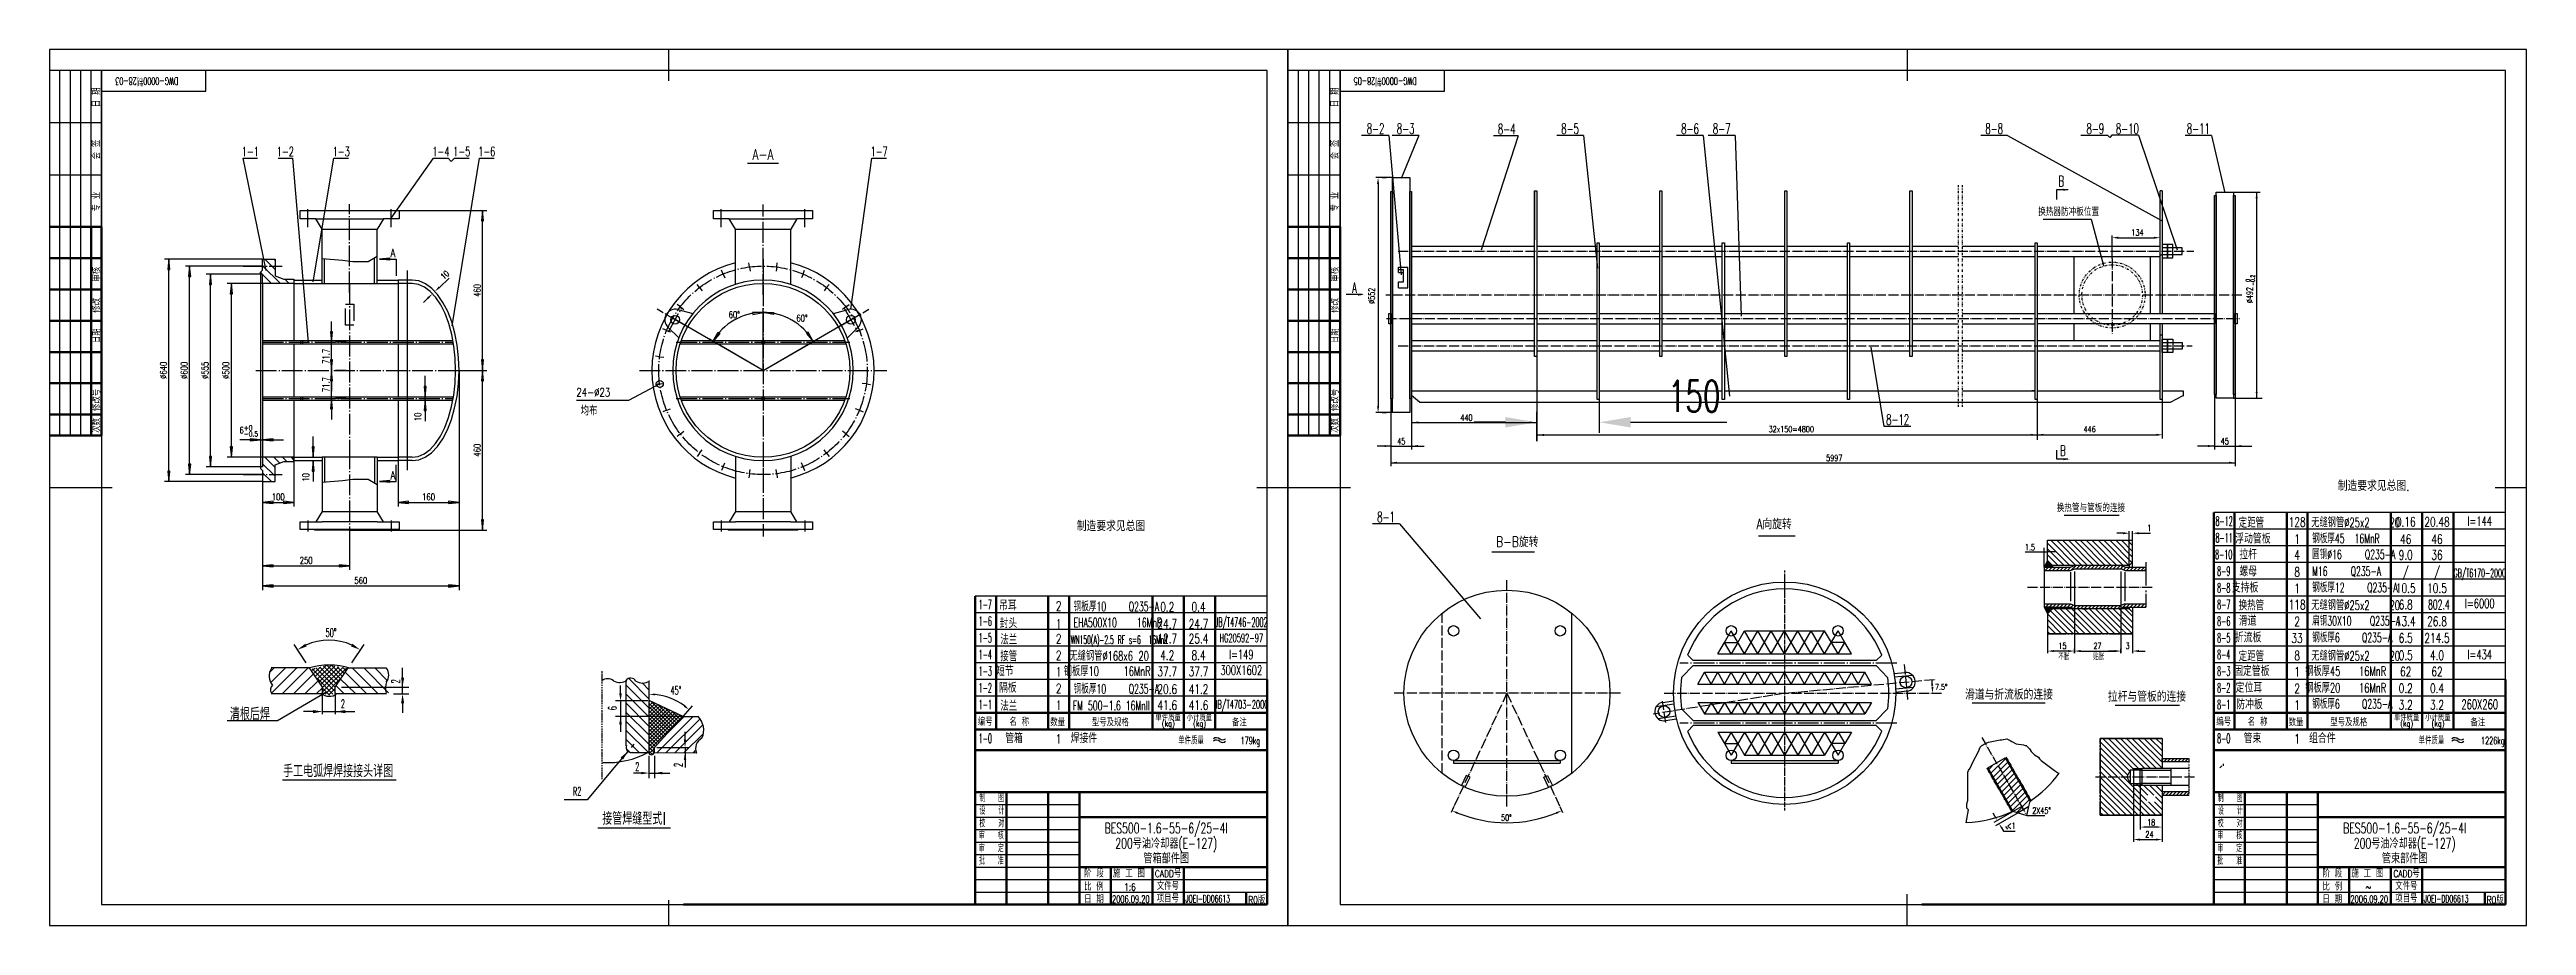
# Model space of a CAD drawing. Extents: x 1146 to 4564, y 131 to 1670.
# Drawn here: x 3376 to 4564, y 482 to 902 of the extents above; entities that cross this region are included whole.
import ezdxf
from ezdxf.enums import TextEntityAlignment as Align

# ---------------------------------------------------------------- set-up
doc = ezdxf.new("R2010")
doc.units = 0
doc.header["$LTSCALE"] = 2
doc.header["$MEASUREMENT"] = 0
for name, pattern in [('ACAD_ISO02W100', [15, 12, -3]), ('ACAD_ISO04W100', [30.5, 24, -3, 0.5, -3]), ('CENTER', [6.25, 5, -0.5, 0.25, -0.5]), ('DASHDOT-S', [14, 10, -2, 0, -2]), ('DASHDOT2', [0.5, 0.25, -0.125, 0, -0.125]), ('DASHED', [5, 4, -1]), ('DIVIDE', [1.25, 0.5, -0.25, 0, -0.25, 0, -0.25])]:
    doc.linetypes.add(name, pattern=pattern)
doc.layers.get('0').update_dxf_attribs({"linetype": 'CONTINUOUS'})
doc.layers.get('DEFPOINTS').update_dxf_attribs({"linetype": 'CONTINUOUS'})
for name, color, linetype in [('1', 2, 'CONTINUOUS'), ('2', 4, 'CONTINUOUS'), ('4', 2, 'CENTER'), ('5', 2, 'DASHED'), ('S1', 7, 'CONTINUOUS'), ('文字层', 7, 'CONTINUOUS')]:
    doc.layers.add(name, color=color, linetype=linetype)
doc.layers.add('粗线层', color=3, linetype='CONTINUOUS', lineweight=50)
doc.styles.add('HZ', font='TXT.shx', dxfattribs={"width": 0.65, "bigfont": 'HZTXT.shx'})
doc.styles.get("Standard").update_dxf_attribs({"font": 'txt.shx', "width": 0.65})
doc.dimstyles.get("Standard").update_dxf_attribs({"dimscale": 5, "dimtxt": 3, "dimasz": 3, "dimexe": 1, "dimexo": 0, "dimgap": 1, "dimtad": 1, "dimdec": 0, "dimzin": 0, "dimdsep": 46, "dimtxsty": 'HZ', "dimcen": 0.09, "dimadec": 0, "dimazin": 0, "dimtfac": 1, "dimtdec": 0, "dimtofl": 0, "dimtmove": 0, "dimatfit": 3, "dimfxl": 0, "dimtolj": 1, "dimtzin": 0, "dimarcsym": 0})

msp = doc.modelspace()

# ---------------------------------------------------------------- texts
at = {"color": 7, "linetype": 'Continuous', "style": 'HZ', "width": 0.75}
for s, p in [('日 期', (3399.9, 879.1)), ('日 期', (3993.9, 879.1)), ('会 签', (3399.9, 854.1)), ('会 签', (3993.9, 854.1)), ('专 业', (3399.9, 829.1)), ('专 业', (3993.9, 829.1))]:
    msp.add_text(s, height=3.5, rotation=90, dxfattribs=at).set_placement(p, align=Align.CENTER)
at = {"color": 7, "linetype": 'Continuous', "style": 'HZ', "width": 0.65}
for s, p in [('DWG-0000制28-03', (3422.2, 886.4)), ('DWG-0000制28-05', (4016.2, 886.4))]:
    msp.add_text(s, height=3.5, rotation=180, dxfattribs=at).set_placement(p, align=Align.MIDDLE)
at = {"color": 7, "linetype": 'Continuous', "style": 'HZ'}
for s, height, width, p in [('134', 3, 0.65, (4374.1, 812.8)), ('定距管', 5, 0.6, (4425.6, 672.7)), ('1', 3, 0.65, (4381.7, 671.1)), ('换热管', 5, 0.6, (4425.6, 633.1)), ('50%%d', 4, 0.55, (3508, 620.4)), ('法兰', 5, 0.6, (3831.6, 616.7)), ('接管 ', 5, 0.6, (3831.6, 608.7)), ('不胀', 3, 0.65, (4339.1, 609.3)), ('15', 3, 0.65, (4339.1, 614.6)), ('贴胀', 3, 0.65, (4355.8, 609.3)), ('27', 3, 0.65, (4355.9, 614.6)), ('3', 3, 0.65, (4371.3, 614.6)), ('定距管', 5, 0.6, (4425.6, 608.7)), ('45%%d', 4, 0.55, (3673.4, 592.7)), ('清根后焊', 6, 0.8, (3462.1, 580.4)), ('法兰', 5, 0.6, (3831.6, 584.9)), ('手工电弧焊焊接接头详图', 6, 0.8, (3487.6, 553.1)), ('接管焊缝型式I', 6, 0.8, (3640.7, 530.3)), ('50°', 3, 0.65, (4071.8, 532.2)), ('24', 3, 0.65, (4380.8, 524.2))]:
    msp.add_text(s, height=height, dxfattribs=dict(at, width=width)).set_placement(p)
at = {"color": 7, "linetype": 'Continuous', "style": 'HZ', "width": 0.65}
msp.add_text('10', height=3, rotation=43.3246, dxfattribs=at).set_placement((3564.8, 791.5))
at = {"color": 0, "linetype": 'Continuous', "style": 'HZ', "width": 0.75}
msp.add_text('%%C552', height=3, rotation=90, dxfattribs=at).set_placement((4011.2, 780.1))
at = {"color": 0, "linetype": 'Continuous', "style": 'HZ'}
for s, height, width, p in [('0', 2, 0.655, (4431, 791.3)), ('%%c492', 3, 0.75, (4432.3, 784.3)), ('-0.2', 2, 0.655, (4433.3, 791.4))]:
    msp.add_text(s, height=height, rotation=90, dxfattribs=dict(at, width=width)).set_placement(p, align=Align.CENTER)
at = {"style": 'HZ'}
for s, height, width, p in [('无缝钢管%%c25x2   20', 4.5, 0.65, (4460.4, 673)), ('钢板厚45  16MnR', 4.5, 0.6, (4460.8, 665.3)), ('圆钢%%c16    Q235-A', 4.5, 0.6, (4460.8, 657.7)), ('M16    Q235-A', 4.5, 0.6, (4460.8, 649.6)), ('钢板厚12    Q235-A', 4.5, 0.6, (4460.8, 641.8)), ('钢板厚10    Q235-A', 4.5, 0.6, (3866.8, 632.7)), ('无缝钢管%%c25x2   20', 4.5, 0.65, (4460.4, 633.3)), ('扁钢30X10   Q235-A', 4.5, 0.6, (4460.8, 625.8)), ('WN150(A)-2.5 RF s=6  16MnII', 4, 0.43, (3865.5, 617)), ('EHA500X10   16MnR', 4.5, 0.6, (3866.8, 625)), ('钢板厚6    Q235-A', 4.5, 0.6, (4460.8, 617.8)), ('无缝钢管%%c168x6 20', 4.5, 0.65, (3864.8, 609)), ('无缝钢管%%c25x2   20', 4.5, 0.65, (4460.4, 609)), ('钢板厚10    Q235-A', 4.5, 0.6, (3866.8, 593.2)), ('FM 500-1.6 16MnII', 4.5, 0.6, (3866.4, 585.2)), ('钢板厚6    Q235-A', 4.5, 0.6, (4460.8, 586))]:
    msp.add_text(s, height=height, dxfattribs=dict(at, width=width)).set_placement(p)
at = {"style": 'HZ', "width": 0.65}
for s, p in [('l=144', (4541.2, 673.7)), ('l=6000', (4541.2, 634.2)), ('钢板厚10    16MnR', (3882.9, 601.7)), ('300X1602', (3947.2, 602.2)), ('l=149', (3947.2, 609.7)), ('钢板厚45   16MnR', (4476.9, 601.7)), ('l=434', (4541.2, 609.7)), ('钢板厚20   16MnR', (4476.9, 593.7)), ('260X260', (4541.2, 585.8))]:
    msp.add_text(s, height=4.5, dxfattribs=at).set_placement(p, align=Align.CENTER)
at = {"color": 7, "linetype": 'Continuous', "width": 0.55}
for s, p in [('2', (3543.6, 598.1)), ('6', (3647.6, 585.2)), ('2', (3679.2, 558))]:
    msp.add_text(s, height=4, rotation=90, dxfattribs=at).set_placement(p)
for s, p in [('2', (3515.3, 586.3)), ('2', (3656.5, 556.2)), ('R2', (3626.6, 544.3))]:
    msp.add_text(s, height=4, dxfattribs=at).set_placement(p)
at = {"color": 7, "linetype": 'Continuous', "style": 'HZ', "width": 0.65}
msp.add_attdef('1.5', text='3', height=3, dxfattribs=at).set_placement((4327.9, 661.9), align=Align.RIGHT)
at = {"layer": '1', "style": 'HZ'}
for s, height, width, p in [('8-2', 5, 0.6, (4011.6, 861.6)), ('8-3', 5, 0.6, (4026, 861.6)), ('8-4', 5, 0.6, (4074.5, 861.4)), ('8-5', 5, 0.6, (4104.9, 861.6)), ('8-6', 5, 0.6, (4162.4, 861.6)), ('8-7', 5, 0.6, (4177.6, 861.6)), ('8-8', 5, 0.6, (4308.3, 861.6)), ('8-9', 5, 0.6, (4356.8, 861.6)), ('8-10', 5, 0.6, (4372.2, 861.6)), ('8-11', 5, 0.6, (4406.2, 861.6)), ('1-1', 4.5, 0.65, (3471.9, 850.9)), ('1-2', 4.5, 0.65, (3488.7, 850.9)), ('1-3', 4.5, 0.65, (3515.5, 850.9)), ('1-4', 4.5, 0.65, (3563.3, 850.9)), ('1-5', 4.5, 0.65, (3573.3, 850.9)), ('1-6', 4.5, 0.65, (3585.3, 850.9)), ('A-A', 5, 0.75, (3717.8, 849.2)), ('1-7', 4.5, 0.65, (3773.5, 850.9)), ('B', 5, 0.6, (4340.5, 836.4)), ('换热器防冲板位置', 3.6, 0.75, (4344, 822.3)), ('A', 4, 0.75, (3540.3, 802.5)), ('A', 5, 0.6, (4001.5, 785.3)), ('60%%d', 3.2, 0.75, (3704, 773.3)), ('440', 3, 0.65, (4055.2, 724)), ('8-12', 5, 0.6, (4262, 722.1)), ('45', 3, 0.65, (4023.9, 712.7)), ('32x150=4800', 3, 0.65, (4211, 718.5)), ('446', 3, 0.65, (4354.1, 718.5)), ('45', 3, 0.65, (4418.9, 712.7)), ('5997', 3, 0.65, (4231.6, 704.7)), ('B', 5, 0.6, (4341.3, 707.2)), ('100', 3.2, 0.75, (3485.3, 685.9)), ('A', 4, 0.75, (3540.3, 695.9)), ('160', 3.2, 0.75, (3557.4, 685.9)), ('8-1', 5, 0.6, (4016.6, 675.4)), ('换热管与管板的连接', 3.6, 0.75, (4354.7, 680.3)), ('250', 3.2, 0.75, (3498.7, 655.5)), ('560', 3.2, 0.75, (3524.9, 645.8)), ('滑道与折流板的连接', 5, 0.75, (4315.4, 590.3)), ('拉杆与管板的连接', 5, 0.75, (4381.6, 589.3))]:
    msp.add_text(s, height=height, dxfattribs=dict(at, width=width)).set_placement(p, align=Align.CENTER)
at = {"layer": '1', "style": 'HZ', "width": 0.75}
for s, p in [('460', (3582.3, 786.5)), ('%%c640', (3431.8, 748.2)), ('%%c600', (3441.8, 748.2)), ('%%c555', (3451.8, 748.2)), ('%%c500', (3461.8, 748.2)), ('71.7', (3509.8, 754.9)), ('71.7', (3509.8, 741.4)), ('10', (3553.8, 725.9)), ('460', (3582.3, 709.9)), ('10', (3500.1, 696.9))]:
    msp.add_text(s, height=3.2, rotation=90, dxfattribs=at).set_placement(p, align=Align.CENTER)
for s, height, p in [('60%%d', 3.2, (3733.8, 771.6)), ('24-%%c23', 4, (3628.3, 735.7)), ('均布', 4, (3630.3, 726.7)), ('+0', 2.4, (3468.8, 719.4)), ('-0.5', 2.4, (3468.8, 716.5)), ('制造要求见总图.', 5, (4473.1, 690.4)), ('制造要求见总图', 5, (3868.3, 671.1)), ('B-B旋转', 5, (4069.4, 663.5)), ('B-B旋转', 5, (4069.4, 663.5)), ('7.5%%d', 2.56, (4279.9, 595.1)), ('2X45%%D', 3, (4326.6, 535.6)), ('<1', 3, (4314.4, 528.3))]:
    msp.add_text(s, height=height, dxfattribs=at).set_placement(p)
for s, height, p in [('6', 3.2, (3468.8, 717.9)), ('A向旋转', 5, (4211.2, 672)), ('A向旋转', 5, (4211.2, 672))]:
    msp.add_text(s, height=height, dxfattribs=at).set_placement(p, align=Align.RIGHT)
msp.add_attdef('18', text='15', height=3, dxfattribs=at).set_placement((4383.6, 530), align=Align.CENTER)
at = {"layer": '文字层', "color": 7, "linetype": 'Continuous', "style": 'HZ', "width": 0.75}
for s, p in [('审核', (3399.9, 794.3)), ('审核', (3993.9, 794.3)), ('修改', (3399.9, 779.4)), ('修改', (3993.9, 779.4)), ('日期', (3399.9, 764.8)), ('日期', (3993.9, 764.8)), ('修改号', (3399.9, 734)), ('修改号', (3993.9, 734)), ('次数', (3399.9, 721.8)), ('次数', (3993.9, 721.8))]:
    msp.add_text(s, height=3.5, rotation=90, dxfattribs=at).set_placement(p, align=Align.CENTER)
at = {"layer": '文字层', "color": 7, "linetype": 'Continuous', "style": 'HZ'}
for s, height, width, p in [('8-12', 4.5, 0.45, (4418.6, 673.7)), ('128', 4.5, 0.7, (4453.6, 673.2)), ('0.16', 4.5, 0.7, (4505.7, 673.3)), ('20.48', 4.5, 0.7, (4520.7, 673.3)), ('8-11', 4.5, 0.45, (4418.6, 665.7)), ('浮动管板', 4.5, 0.7, (4432.4, 665.2)), ('1', 4.5, 0.7, (4453.6, 665)), ('46', 4.5, 0.7, (4505.7, 665)), ('46', 4.5, 0.7, (4520.7, 665)), ('8-10', 4.5, 0.45, (4418.4, 657.7)), ('8-9', 4.5, 0.5, (4418.4, 649.7)), ('拉杆', 4.5, 0.7, (4430.1, 657.6)), ('螺母', 4.5, 0.7, (4430.1, 649.5)), ('4', 4.5, 0.7, (4453.6, 657.4)), ('8', 4.5, 0.7, (4453.6, 649.3)), ('9.0', 4.5, 0.7, (4505.7, 657.4)), ('/', 4.5, 0.7, (4505.7, 649.3)), ('36', 4.5, 0.7, (4520.7, 657.4)), ('/', 4.5, 0.7, (4520.7, 649.3)), ('GB/T6170-2000', 4, 0.45, (4541.2, 649)), ('8-8', 4.5, 0.5, (4418.4, 641.7)), ('支持板 ', 4.5, 0.7, (4430.1, 641.7)), ('1', 4.5, 0.7, (4453.6, 641.4)), ('10.5', 4.5, 0.7, (4505.7, 641.5)), ('10.5', 4.5, 0.7, (4520.7, 641.5)), ('1-7', 4.5, 0.5, (3824.4, 633.7)), ('1-6', 4.5, 0.5, (3824.4, 625.7)), ('吊耳', 4.5, 0.7, (3835.2, 633.2)), ('2', 4.5, 0.7, (3859.6, 632.9)), ('0.2', 4.5, 0.7, (3911.7, 632.5)), ('0.4', 4.5, 0.7, (3926.7, 632.5)), ('JB/T4746-2002', 4.5, 0.45, (3947.2, 625.2)), ('8-7', 4.5, 0.5, (4418.4, 633.7)), ('8-6', 4.5, 0.5, (4418.4, 625.7)), ('滑道 ', 4.5, 0.7, (4431.3, 625.8)), ('118', 4.5, 0.7, (4453.6, 633.6)), ('2', 4.5, 0.7, (4453.6, 625.5)), ('13.4', 4.5, 0.7, (4505.7, 625.6)), ('6.8', 4.5, 0.7, (4505.7, 633.6)), ('26.8', 4.5, 0.7, (4520.7, 625.6)), ('802.4', 4.5, 0.6, (4521.6, 633.6)), ('1-5', 4.5, 0.5, (3824.4, 617.7)), ('封头', 4.5, 0.7, (3835.5, 624.6)), ('2', 4.5, 0.7, (3859.6, 617.2)), ('1', 4.5, 0.7, (3859.6, 624.4)), ('24.7', 4.5, 0.7, (3911.7, 624.4)), ('12.7', 4.5, 0.7, (3911.7, 617.3)), ('24.7', 4.5, 0.7, (3926.7, 624.4)), ('25.4', 4.5, 0.7, (3926.7, 617.3)), ('HG20592-97', 4, 0.5, (3947.2, 617.9)), ('8-5', 4.5, 0.5, (4418.4, 617.7)), ('折流板', 4.5, 0.7, (4430.1, 617.8)), ('33', 4.5, 0.7, (4453.6, 617.5)), ('6.5', 4.5, 0.7, (4505.7, 617.6)), ('214.5', 4.5, 0.7, (4520.7, 617.6)), ('1-4', 4.5, 0.5, (3824.4, 609.7)), ('1-3', 4.5, 0.5, (3824.4, 601.7)), ('短节 ', 4.5, 0.7, (3835.2, 601.7)), ('2', 4.5, 0.7, (3859.6, 609.2)), ('1', 4.5, 0.7, (3859.6, 601.4)), ('37.7', 4.5, 0.7, (3911.7, 601.5)), ('4.2', 4.5, 0.7, (3911.7, 609.3)), ('37.7', 4.5, 0.7, (3926.7, 601.5)), ('8.4', 4.5, 0.7, (3926.7, 609.3)), ('8-4', 4.5, 0.5, (4418.4, 609.7)), ('8-3', 4.5, 0.5, (4418.4, 601.7)), ('固定管板', 4.5, 0.7, (4431.9, 601.7)), ('8', 4.5, 0.7, (4453.6, 609.2)), ('1', 4.5, 0.7, (4453.6, 601.4)), ('0.5', 4.5, 0.7, (4505.7, 609.3)), ('62', 4.5, 0.7, (4505.7, 601.5)), ('4.0', 4.5, 0.7, (4520.7, 609.3)), ('62', 4.5, 0.7, (4520.7, 601.5)), ('1-2', 4.5, 0.5, (3824.4, 593.7)), ('隔板', 4.5, 0.7, (3835.2, 593.7)), ('2', 4.5, 0.7, (3859.6, 593.4)), ('20.6', 4.5, 0.7, (3911.7, 593.1)), ('41.2', 4.5, 0.7, (3926.7, 593.1)), ('8-2', 4.5, 0.5, (4418.4, 593.7)), ('定位耳 ', 4.5, 0.7, (4431.9, 593.7)), ('2', 4.5, 0.7, (4453.6, 593.4)), ('0.2', 4.5, 0.7, (4505.7, 593.5)), ('0.4', 4.5, 0.7, (4520.7, 593.5)), ('1-1', 4.5, 0.5, (3824.4, 585.7)), ('1', 4.5, 0.7, (3859.6, 585.4)), ('41.6', 4.5, 0.7, (3911.7, 585.4)), ('单件质量', 3, 0.75, (3912.1, 580.2)), ('41.6', 4.5, 0.7, (3926.7, 585.4)), ('小计质量', 3, 0.75, (3927.1, 580.2)), ('JB/T4703-2000', 4, 0.5, (3947.2, 586)), ('8-1', 4.5, 0.5, (4418.4, 585.7)), ('防冲板 ', 4.5, 0.7, (4432.2, 585.7)), ('1', 4.5, 0.7, (4453.6, 585.4)), ('单件质量', 3, 0.75, (4506.1, 580.2)), ('3.2', 4.5, 0.7, (4505.7, 585.5)), ('小计质量', 3, 0.75, (4521.1, 580.2)), ('3.2', 4.5, 0.7, (4520.7, 585.5)), ('编号', 3.5, 0.75, (3824.4, 577.9)), ('1-0', 4.5, 0.45, (3824.4, 569.5)), ('管箱', 4.5, 0.7, (3838.2, 569.5)), ('名 称', 3.5, 0.75, (3840.7, 577.8)), ('数量', 3.5, 0.75, (3859.1, 577.6)), ('1', 4.5, 0.7, (3859.6, 569.2)), ('焊接件', 4.5, 0.7, (3871.7, 569.5)), ('型号及规格', 3.5, 0.75, (3884.4, 577.6)), ('(kg)', 2.8, 0.7, (3912.2, 577.4)), ('单件质量        179kg', 3.5, 0.65, (3936.6, 568.9)), ('(kg)', 2.8, 0.7, (3927.2, 577.4)), ('备注', 3.5, 0.75, (3946.3, 577.5)), ('8-0', 4.5, 0.45, (4418.4, 569.5)), ('编号', 3.5, 0.75, (4418.4, 577.9)), ('管束', 4.5, 0.7, (4432.2, 569.5)), ('名 称', 3.5, 0.75, (4434.7, 577.8)), ('数量', 3.5, 0.75, (4453.1, 577.6)), ('1', 4.5, 0.7, (4453.6, 569.2)), ('组合件', 4.5, 0.7, (4465.7, 569.5)), ('型号及规格', 3.5, 0.75, (4478.4, 577.6)), ('(kg)', 2.8, 0.7, (4506.2, 577.4)), ('单件质量        1226kg', 3.5, 0.65, (4532.5, 568.9)), ('(kg)', 2.8, 0.7, (4521.2, 577.4)), ('备注', 3.5, 0.75, (4540.3, 577.5)), ('制   图', 3.5, 0.6, (3827.5, 541.3)), ('设   计', 3.5, 0.6, (3827.6, 535.2)), ('制   图', 3.5, 0.6, (4421.5, 541.3)), ('设   计', 3.5, 0.6, (4421.6, 535.2)), ('校   对', 3.5, 0.6, (3827.5, 529.1)), ('审   核', 3.5, 0.6, (3827.3, 523.4)), ('BES500-1.6-55-6/25-4I', 5, 0.65, (3911.2, 526.2)), ('200号油冷却器(E-127)', 5, 0.65, (3911.2, 518.9)), ('校   对', 3.5, 0.6, (4421.5, 529.1)), ('审   核', 3.5, 0.6, (4421.3, 523.4)), ('BES500-1.6-55-6/25-4I', 5, 0.65, (4505.2, 526.2)), ('200号油冷却器(E-127)', 5, 0.65, (4505.2, 518.9)), ('批   准', 3.5, 0.6, (3827.3, 511.2)), ('审   定', 3.5, 0.6, (3827.3, 517.2)), ('管箱部件图', 5, 0.65, (3911.2, 511.8)), ('批   准', 3.5, 0.6, (4421.3, 511.2)), ('审   定', 3.5, 0.6, (4421.3, 517.2)), ('管束部件图', 5, 0.65, (4505.2, 511.8)), ('阶 段', 3.5, 0.75, (3876.5, 505.1)), ('比 例', 3.5, 0.75, (3876.5, 498.8)), ('施 工 图', 3.5, 0.75, (3893.3, 505.1)), ('1:6', 3.5, 0.75, (3893.8, 498.7)), ('CADD号', 3.5, 0.75, (3912.1, 505.1)), ('文件号', 3.5, 0.75, (3912, 499.1)), ('阶 段', 3.5, 0.75, (4470.5, 505.1)), ('比 例', 3.5, 0.75, (4470.5, 498.8)), ('施 工 图', 3.5, 0.75, (4487.3, 505.1)), ('~', 3.5, 0.75, (4487.8, 498.7)), ('CADD号', 3.5, 0.75, (4506.1, 505.1)), ('文件号', 3.5, 0.75, (4506, 499.1)), ('日 期', 3.5, 0.75, (3876.5, 492.8)), ('2006.09.20', 3.5, 0.6, (3894.2, 492.9)), ('项目号', 3.5, 0.75, (3912, 493.1)), ('JOEI-DD06613', 3.5, 0.5, (3931.1, 493.1)), ('日 期', 3.5, 0.75, (4470.5, 492.8)), ('2006.09.20', 3.5, 0.6, (4488.2, 492.9)), ('项目号', 3.5, 0.75, (4506, 493.1)), ('JOEI-DD06613', 3.5, 0.5, (4525.1, 493.1))]:
    msp.add_text(s, height=height, dxfattribs=dict(at, width=width)).set_placement(p, align=Align.CENTER)
at = {"layer": '文字层', "color": 7, "linetype": 'Continuous', "style": 'HZ', "width": 0.75}
for p in [(3954.6, 494.7), (4548.6, 494.7)]:
    msp.add_text('R0版', height=3.5, dxfattribs=at).set_placement(p, align=Align.MIDDLE)

# ---------------------------------------------------------------- blocks, each defined once
blk = doc.blocks.new('*D44')
at = {"color": 0, "linetype": 'Continuous', "lineweight": -2}
for p, q in [((4088.9, 714.2), (4088.9, 728.3)), ((4118.9, 734.3), (4118.9, 718.3)), ((4073.9, 723.3), (4058.9, 723.3)), ((4133.9, 723.3), (4180, 723.3))]:
    blk.add_line(p, q, dxfattribs=at)
at = {"color": 0, "linetype": 'Continuous'}
for points in [[(4073.9, 725.8), (4073.9, 720.8), (4088.9, 723.3)], [(4133.9, 725.8), (4133.9, 720.8), (4118.9, 723.3)]]:
    blk.add_solid(points, dxfattribs=at)
at = {"layer": 'DEFPOINTS', "color": 0, "linetype": 'Continuous'}
for p in [(4118.9, 734.3), (4088.9, 714.2), (4118.9, 723.3)]:
    blk.add_point(p, dxfattribs=at)
at = {"color": 0, "linetype": 'Continuous', "insert": (4164.4, 735.8), "char_height": 15, "attachment_point": 5, "style": 'HZ'}
blk.add_mtext('\\A1;150', dxfattribs=at)

# ---------------------------------------------------------------- dimensions: what is measured, and where the dimension line sits
at = {"color": 7, "linetype": 'Continuous'}
dim = msp.add_linear_dim(base=(4118.9, 723.3), p1=(4088.9, 714.2), p2=(4118.9, 734.3), text='150', dimstyle='Standard', dxfattribs=at)
dim.commit()
dim.dimension.update_dxf_attribs({"geometry": '*D44', "text_midpoint": (4164.4, 735.8)})

# ---------------------------------------------------------------- hatches: boundary and pattern name
at = {"linetype": 'Continuous'}
h = msp.add_hatch(dxfattribs=at)
h.set_pattern_fill('ANSI31', scale=10, style=0)
h.set_pattern_definition([(45, (9047.6608, 433.3046), (-0.88388348, 0.88388348), [])])
h.paths.add_polyline_path([(4369.1, 653.1), (4371, 652.3), (4381.1, 652.3), (4381.1, 653.9), (4371, 653.9), (4369.1, 654.7), (4346.8, 654.7), (4344.9, 653.9), (4332.3, 653.9), (4332.3, 652.3), (4344.9, 652.3), (4346.8, 653.1)])
h.paths.add_polyline_path([(4369.1, 635.5), (4346.8, 635.5), (4344.9, 636.3), (4332.3, 636.3), (4332.3, 634.7), (4344.9, 634.7), (4346.8, 633.9), (4369.1, 633.9), (4371, 634.7), (4381.1, 634.7), (4381.1, 636.3), (4371, 636.3)])

# ---------------------------------------------------------------- linework, layer by layer
at = {"color": 7, "linetype": 'Continuous'}
for p, q in [((3375.6, 902), (3375.6, 482)), ((3969.6, 902), (3375.6, 902)), ((3969.6, 482), (3969.6, 902)), ((3969.6, 902), (3969.6, 482)), ((4563.6, 902), (3969.6, 902)), ((4563.6, 482), (4563.6, 902)), ((4080, 860.6), (4062.2, 805.8)), ((4362.6, 860.9), (4363.7, 859.8)), ((4364.8, 860.9), (4363.7, 859.8)), ((4377.6, 860.9), (4396.1, 806)), ((3492.2, 849.9), (3499.7, 761.5)), ((3710.4, 847.6), (3725.2, 847.6)), ((4087.9, 834.3), (4087.9, 810.8)), ((4354.8, 820.7), (4360.8, 798.5)), ((4364.9, 801.9), (4364.9, 812.8)), ((4367.9, 811.8), (4384.9, 811.8)), ((4387.9, 801.9), (4387.9, 816.2)), ((3506.3, 801.8), (3516.1, 801)), ((3516.1, 801), (3521.1, 800.4)), ((3521.1, 800.4), (3528.4, 800.4)), ((3528.4, 800.4), (3532.8, 802.9)), ((3562.6, 788), (3567.2, 792.4)), ((3557.1, 782.8), (3554.9, 780.8)), ((4255.6, 721.3), (4249.3, 759.3)), ((4328.9, 754.8), (4328.9, 714.9)), ((3506.3, 694.6), (3516.1, 695.4)), ((3516.1, 695.4), (3521.1, 696)), ((3521.1, 696), (3528.4, 696)), ((3528.4, 696), (3532.8, 693.5)), ((4195.2, 668.8), (4212.9, 668.8)), ((4195.2, 668.8), (4212.9, 668.8)), ((4370.1, 670.1), (4367.1, 670.1)), ((4373.1, 654.7), (4373.1, 671.1)), ((4374.7, 666.7), (4374.7, 671.1)), ((4377.7, 670.1), (4383.3, 670.1)), ((4067.4, 661.1), (4087.8, 661.1)), ((4067.4, 661.1), (4087.8, 661.1)), ((4346.8, 636.9), (4346.8, 612.6)), ((4369.1, 636.9), (4369.1, 612.6)), ((4179, 617.7), (4182.2, 623.3)), ((4188.6, 612.2), (4182.2, 623.3)), ((4188.6, 612.2), (4195, 623.3)), ((4195, 612.2), (4188.6, 623.3)), ((4195, 612.2), (4201.4, 623.3)), ((4201.4, 612.2), (4195, 623.3)), ((4201.4, 612.2), (4207.8, 623.3)), ((4207.8, 612.2), (4201.4, 623.3)), ((4214.2, 612.2), (4207.8, 623.3)), ((4207.8, 612.2), (4214.2, 623.3)), ((4214.2, 612.2), (4220.6, 623.3)), ((4220.6, 612.2), (4214.2, 623.3)), ((4220.6, 612.2), (4227, 623.3)), ((4227, 612.2), (4220.6, 623.3)), ((4227, 612.2), (4233.4, 623.3)), ((4236.6, 617.7), (4233.4, 623.3)), ((4333.9, 621.9), (4333.9, 612.6)), ((4374.7, 621.9), (4374.7, 612.6)), ((4182.2, 612.2), (4179, 617.7)), ((4185.4, 617.7), (4182.2, 612.2)), ((4233.4, 612.2), (4230.2, 617.7)), ((4233.4, 612.2), (4236.6, 617.7)), ((4343.8, 613.6), (4336.9, 613.6)), ((4346.8, 612.6), (4346.8, 614.6)), ((4349.8, 613.6), (4366.1, 613.6)), ((4366.1, 613.6), (4363.1, 613.6)), ((4369.1, 612.6), (4369.1, 614.6)), ((4377.7, 613.6), (4380.7, 613.6)), ((3649.5, 593.4), (3649.5, 597.1)), ((4172.6, 597.8), (4169.4, 603.4)), ((4179, 597.8), (4175.8, 603.4)), ((4179, 597.8), (4182.2, 603.4)), ((4185.4, 597.8), (4182.2, 603.4)), ((4185.4, 597.8), (4188.6, 603.4)), ((4191.8, 597.8), (4188.6, 603.4)), ((4191.8, 597.8), (4195, 603.4)), ((4198.2, 597.8), (4195, 603.4)), ((4198.2, 597.8), (4201.4, 603.4)), ((4204.6, 597.8), (4201.4, 603.4)), ((4204.6, 597.8), (4207.8, 603.4)), ((4211, 597.8), (4207.8, 603.4)), ((4211, 597.8), (4214.2, 603.4)), ((4217.4, 597.8), (4214.2, 603.4)), ((4217.4, 597.8), (4220.6, 603.4)), ((4223.8, 597.8), (4220.6, 603.4)), ((4223.8, 597.8), (4227, 603.4)), ((4230.2, 597.8), (4227, 603.4)), ((4230.2, 597.8), (4233.4, 603.4)), ((4236.6, 597.8), (4233.4, 603.4)), ((4236.6, 597.8), (4239.8, 603.4)), ((4243, 597.8), (4239.8, 603.4)), ((4243, 597.8), (4246.2, 603.4)), ((3508.1, 593.8), (3485, 580.1)), ((3662.5, 589.7), (3647, 589.7)), ((3678.2, 582.2), (3647, 582.2)), ((3649.5, 589.7), (3649.5, 574.8)), ((3663.2, 589.2), (3663.7, 589.7)), ((3663.2, 587.5), (3664.9, 589.1)), ((3663.2, 585.7), (3666.1, 588.5)), ((3674.6, 577.1), (3663.2, 588.5)), ((3663.2, 583.9), (3667.3, 588)), ((3663.2, 582.2), (3668.5, 587.4)), ((3663.2, 580.4), (3669.7, 586.8)), ((3673.8, 576.2), (3663.2, 586.8)), ((3663.2, 578.6), (3670.9, 586.3)), ((3663.2, 576.9), (3672.1, 585.7)), ((3663.2, 575.1), (3673.3, 585.2)), ((3672.9, 575.3), (3663.2, 585)), ((3663.2, 573.3), (3674.5, 584.6)), ((3663.2, 571.5), (3675.7, 584)), ((3663.2, 569.8), (3676.9, 583.5)), ((3672.1, 574.4), (3663.2, 583.2)), ((3663.2, 568), (3678.1, 582.9)), ((3663.2, 566.2), (3679.3, 582.3)), ((3675.5, 578.1), (3664, 589.5)), ((3676.3, 579), (3667.3, 588)), ((3677.2, 579.9), (3670.7, 586.4)), ((3678, 580.8), (3674, 584.8)), ((3678.8, 581.8), (3677.3, 583.3)), ((3683.9, 587.3), (3679.3, 582.2)), ((4172.6, 589), (4169.4, 583.5)), ((4179, 589), (4175.8, 583.5)), ((4179, 589), (4182.2, 583.5)), ((4185.4, 589), (4182.2, 583.5)), ((4185.4, 589), (4188.6, 583.5)), ((4191.8, 589), (4188.6, 583.5)), ((4191.8, 589), (4195, 583.5)), ((4198.2, 589), (4195, 583.5)), ((4198.2, 589), (4201.4, 583.5)), ((4204.6, 589), (4201.4, 583.5)), ((4204.6, 589), (4207.8, 583.5)), ((4211, 589), (4207.8, 583.5)), ((4211, 589), (4214.2, 583.5)), ((4217.4, 589), (4214.2, 583.5)), ((4217.4, 589), (4220.6, 583.5)), ((4223.8, 589), (4220.6, 583.5)), ((4223.8, 589), (4227, 583.5)), ((4230.2, 589), (4227, 583.5)), ((4230.2, 589), (4233.4, 583.5)), ((4236.6, 589), (4233.4, 583.5)), ((4236.6, 589), (4239.8, 583.5)), ((4243, 589), (4239.8, 583.5)), ((4243, 589), (4246.2, 583.5)), ((3485, 580.1), (3460.8, 580.1)), ((3671.2, 573.5), (3663.2, 581.4)), ((3670.4, 572.5), (3663.2, 579.7)), ((3669.5, 571.6), (3663.2, 577.9)), ((3668.7, 570.7), (3663.2, 576.1)), ((3667.9, 569.8), (3663.2, 574.4)), ((3667, 568.8), (3663.2, 572.6)), ((3666.2, 567.9), (3663.2, 570.8)), ((3680.4, 571.1), (3680.4, 574.8)), ((4182.2, 574.7), (4179, 569.2)), ((4188.6, 574.7), (4182.2, 563.6)), ((4185.4, 569.2), (4182.2, 574.7)), ((4195, 574.7), (4188.6, 563.6)), ((4188.6, 574.7), (4195, 563.6)), ((4201.4, 574.7), (4195, 563.6)), ((4195, 574.7), (4201.4, 563.6)), ((4207.8, 574.7), (4201.4, 563.6)), ((4201.4, 574.7), (4207.8, 563.6)), ((4207.8, 574.7), (4214.2, 563.6)), ((4214.2, 574.7), (4207.8, 563.6)), ((4220.6, 574.7), (4214.2, 563.6)), ((4214.2, 574.7), (4220.6, 563.6)), ((4227, 574.7), (4220.6, 563.6)), ((4220.6, 574.7), (4227, 563.6)), ((4227, 574.7), (4233.4, 563.6)), ((4233.4, 574.7), (4230.2, 569.2)), ((4233.4, 574.7), (4236.6, 569.2)), ((3663.1, 563.3), (3663.1, 552.7)), ((3665.7, 566.6), (3663.2, 569.1)), ((3665.6, 564.9), (3663.2, 567.3)), ((3663.2, 564.5), (3665.7, 566.9)), ((3664.8, 564), (3663.2, 565.5)), ((3664.4, 563.9), (3665.7, 565.2)), ((3665.8, 563.3), (3665.8, 552.7)), ((3666.9, 567.4), (3682.4, 567.4)), ((3680.4, 567.4), (3680.4, 557.7)), ((4179, 569.2), (4182.2, 563.6)), ((4233.4, 563.6), (4236.6, 569.2)), ((4416.6, 557.6), (4417.5, 558.6)), ((3487.3, 551.8), (3541.8, 551.8)), ((3659.4, 555.1), (3655.7, 555.1)), ((3663.1, 555.1), (3673.1, 555.1)), ((4375.2, 549.3), (4375.2, 522.2)), ((3633.4, 542.2), (3622.4, 542.2)), ((3819.6, 540), (3869.6, 540)), ((4049.2, 539.1), (4047.9, 536.2)), ((4100, 539.1), (4101.3, 536.2)), ((4388.9, 535), (4388.9, 528.1)), ((4413.6, 540), (4463.6, 540)), ((3638.5, 528.9), (3673.4, 528.9)), ((3819.6, 534), (3869.6, 534)), ((3819.6, 528), (3869.6, 528)), ((4378.2, 523.2), (4385.9, 523.2)), ((4388.9, 528.1), (4388.9, 522.2)), ((4413.6, 534), (4463.6, 534)), ((4413.6, 528), (4463.6, 528)), ((3819.6, 522), (3869.6, 522)), ((3819.6, 516), (3869.6, 516)), ((3900.5, 520.3), (3901.9, 520.3)), ((4413.6, 522), (4463.6, 522)), ((4413.6, 516), (4463.6, 516)), ((3819.6, 510), (3869.6, 510)), ((3819.6, 504), (3854.6, 504)), ((3854.6, 504), (3959.6, 504)), ((4413.6, 510), (4463.6, 510)), ((4413.6, 504), (4448.6, 504)), ((4448.6, 504), (4553.6, 504)), ((3819.6, 498), (3959.6, 498)), ((4413.6, 498), (4553.6, 498)), ((3375.6, 482), (3969.6, 482)), ((3969.6, 482), (4563.6, 482))]:
    msp.add_line(p, q, dxfattribs=at)
for p, q in [((3375.6, 892), (3375.6, 817)), ((3380.6, 817), (3380.6, 892)), ((3385.6, 817), (3385.6, 892)), ((3390.6, 817), (3390.6, 892)), ((3395.6, 817), (3395.6, 892)), ((3969.6, 892), (3969.6, 817)), ((3974.6, 817), (3974.6, 892)), ((3979.6, 817), (3979.6, 892)), ((3984.6, 817), (3984.6, 892)), ((3989.6, 817), (3989.6, 892)), ((3380.6, 717), (3380.6, 817)), ((3385.6, 717), (3385.6, 817)), ((3390.6, 717), (3390.6, 817)), ((3974.6, 717), (3974.6, 817)), ((3979.6, 717), (3979.6, 817)), ((3984.6, 717), (3984.6, 817)), ((4553.6, 680), (4413.6, 680)), ((4553.6, 672), (4413.6, 672)), ((4553.6, 664), (4413.6, 664)), ((4553.6, 656), (4413.6, 656)), ((4553.6, 648), (4413.6, 648)), ((3959.6, 640), (3819.6, 640)), ((3959.6, 632), (3819.6, 632)), ((4553.6, 640), (4413.6, 640)), ((4553.6, 632), (4413.6, 632)), ((3959.6, 624), (3819.6, 624)), ((4553.6, 624), (4413.6, 624)), ((3959.6, 616), (3819.6, 616)), ((3959.6, 608), (3819.6, 608)), ((4553.6, 616), (4413.6, 616)), ((4553.6, 608), (4413.6, 608)), ((3959.6, 600), (3819.6, 600)), ((4553.6, 600), (4413.6, 600)), ((3959.6, 592), (3819.6, 592)), ((4553.6, 592), (4413.6, 592))]:
    msp.add_line(p, q)
at = {"color": 3}
for p, q in [((3400.6, 892), (3375.6, 892)), ((3400.6, 817), (3400.6, 892)), ((3994.6, 892), (3969.6, 892)), ((3994.6, 817), (3994.6, 892)), ((3375.6, 867), (3400.6, 867)), ((3969.6, 867), (3994.6, 867)), ((3375.6, 842), (3400.6, 842)), ((3969.6, 842), (3994.6, 842)), ((3375.6, 817), (3400.6, 817)), ((3969.6, 817), (3994.6, 817))]:
    msp.add_line(p, q, dxfattribs=at)
at = {"color": 3, "linetype": 'Continuous'}
for p, q in [((3959.6, 892), (3400.6, 892)), ((3400.6, 892), (3400.6, 492)), ((3450.6, 882), (3450.6, 892)), ((3672.6, 887), (3672.6, 902)), ((3959.6, 492), (3959.6, 892)), ((4553.6, 892), (3994.6, 892)), ((3994.6, 892), (3994.6, 492)), ((4044.6, 882), (4044.6, 892)), ((4266.6, 902), (4266.6, 887)), ((4553.6, 492), (4553.6, 892)), ((3400.6, 882), (3450.6, 882)), ((3994.6, 882), (4044.6, 882)), ((3375.6, 692), (3405.6, 692)), ((3954.6, 692), (3969.6, 692)), ((3969.6, 692), (3999.6, 692)), ((4548.6, 692), (4563.6, 692)), ((3400.6, 492), (3959.6, 492)), ((3672.6, 482), (3672.6, 494.2)), ((3994.6, 492), (4553.6, 492)), ((4266.6, 482), (4266.6, 497))]:
    msp.add_line(p, q, dxfattribs=at)
at = {"color": 0, "linetype": 'ByBlock'}
for p, q in [((4012.8, 837.6), (4012.8, 731)), ((4014.7, 840.6), (4016.8, 840.6)), ((4005.2, 784.5), (3997.5, 784.5)), ((4014.7, 728), (4016.8, 728)), ((4388.9, 734.3), (4388.9, 715.6)), ((4088.9, 717.3), (4386.4, 717.3)), ((3647.2, 558.7), (3633.4, 542.2)), ((3653, 565.5), (3647.2, 558.7)), ((3655.9, 569), (3654.6, 567.4))]:
    msp.add_line(p, q, dxfattribs=at)
at = {"color": 2, "linetype": 'DIVIDE'}
for p, q in [((4291, 837), (4291, 730.5)), ((4293, 837), (4293, 730.5))]:
    msp.add_line(p, q, dxfattribs=at)
at = {"color": 0}
for p, q in [((4344.6, 654.7), (4333.9, 665.4)), ((4347.4, 654.7), (4335.4, 666.7)), ((4350.3, 654.7), (4338.3, 666.7)), ((4353.1, 654.7), (4341.1, 666.7)), ((4355.9, 654.7), (4343.9, 666.7)), ((4358.8, 654.7), (4346.8, 666.7)), ((4361.6, 654.7), (4349.6, 666.7)), ((4364.4, 654.7), (4352.4, 666.7)), ((4367.2, 654.7), (4355.2, 666.7)), ((4370.1, 654.7), (4358.1, 666.7)), ((4372.9, 654.7), (4360.9, 666.7)), ((4374.4, 656), (4363.7, 666.7)), ((4374.7, 658.6), (4366.6, 666.7)), ((4374.7, 661.4), (4369.4, 666.7)), ((4374.7, 664.2), (4372.2, 666.7)), ((4332.3, 654), (4334.7, 656.3)), ((4332.7, 653.9), (4332.4, 654.2)), ((4333.4, 653.9), (4332.7, 654.6)), ((4334.1, 653.9), (4332.9, 655.1)), ((4333, 655.4), (4334.3, 656.7)), ((4333, 653.9), (4335, 656)), ((4334.8, 653.9), (4333.1, 655.6)), ((4335.5, 653.9), (4333.4, 656.1)), ((4336.2, 653.9), (4333.6, 656.5)), ((4333.7, 653.9), (4335.4, 655.6)), ((4336.3, 654.5), (4333.8, 657)), ((4333.8, 656.8), (4334, 657)), ((4341.8, 654.7), (4333.9, 662.6)), ((4339, 654.7), (4333.9, 659.8)), ((4334.4, 653.9), (4335.7, 655.3)), ((4335.1, 653.9), (4336.1, 654.9)), ((4335.8, 653.9), (4336.3, 654.4)), ((4332.5, 634.3), (4332.9, 634.7)), ((4334.6, 632.2), (4332.5, 634.3)), ((4332.7, 633.9), (4333.6, 634.7)), ((4334.9, 632.6), (4332.8, 634.7)), ((4333, 633.4), (4334.3, 634.7)), ((4333.2, 632.9), (4335, 634.7)), ((4334.2, 631.9), (4333.2, 632.9)), ((4333.4, 632.5), (4335.7, 634.7)), ((4335.3, 632.9), (4333.5, 634.7)), ((4333.7, 632), (4336.3, 634.6)), ((4343.5, 621.9), (4333.9, 631.5)), ((4335.7, 633.3), (4334.2, 634.7)), ((4336, 633.6), (4334.9, 634.7)), ((4346.3, 621.9), (4335.3, 632.9)), ((4336.3, 634), (4335.6, 634.7)), ((4349.1, 621.9), (4337.1, 633.9)), ((4352, 621.9), (4340, 633.9)), ((4354.8, 621.9), (4342.8, 633.9)), ((4357.6, 621.9), (4345.6, 633.9)), ((4360.4, 621.9), (4348.4, 633.9)), ((4363.3, 621.9), (4351.3, 633.9)), ((4366.1, 621.9), (4354.1, 633.9)), ((4368.9, 621.9), (4356.9, 633.9)), ((4371.8, 621.9), (4359.8, 633.9)), ((4374.6, 621.9), (4362.6, 633.9)), ((4374.7, 624.6), (4365.4, 633.9)), ((4374.7, 627.5), (4368.2, 633.9)), ((4374.7, 630.3), (4371.1, 633.9)), ((4340.6, 621.9), (4333.9, 628.7)), ((4337.8, 621.9), (4333.9, 625.8)), ((4335, 621.9), (4333.9, 623)), ((3502.6, 603), (3505.5, 606)), ((3503.4, 601.7), (3508.3, 606.6)), ((3504.2, 600.3), (3510.6, 606.7)), ((3505, 598.9), (3512.4, 606.3)), ((3513.4, 597.7), (3505.2, 605.9)), ((3505.8, 597.5), (3514.3, 606)), ((3514.3, 599), (3507, 606.3)), ((3515.1, 600.3), (3508.8, 606.7)), ((3516, 601.6), (3511, 606.6)), ((3516.9, 602.9), (3513.6, 606.1)), ((3481.1, 603.3), (3483.3, 605.5)), ((3481.7, 598.5), (3488.8, 605.5)), ((3482.1, 593.4), (3494.2, 605.5)), ((3487.3, 593.2), (3499.6, 605.5)), ((3492.8, 593.2), (3502.2, 602.6)), ((3498.2, 593.2), (3504.4, 599.4)), ((3512.5, 594.3), (3501.6, 605.1)), ((3501.8, 604.4), (3502.8, 605.4)), ((3512.5, 596.4), (3503.4, 605.5)), ((3503.6, 593.2), (3506.5, 596)), ((3511.5, 593), (3504.1, 600.5)), ((3506.6, 596.1), (3516.2, 605.7)), ((3506.6, 594), (3518, 605.4)), ((3509.9, 592.5), (3506.6, 595.8)), ((3507.8, 593), (3515.2, 600.4)), ((3509.5, 592.6), (3512.5, 595.5)), ((3516.8, 593.2), (3513.1, 596.9)), ((3522.3, 593.2), (3515.2, 600.2)), ((3517.7, 604.2), (3516.3, 605.7)), ((3527.7, 593.2), (3517.4, 603.5)), ((3533.1, 593.2), (3520.8, 605.5)), ((3538.1, 593.6), (3526.3, 605.5)), ((3537.6, 599.5), (3531.7, 605.5)), ((3663.2, 586.2), (3652.2, 597.3)), ((3663.2, 590.5), (3653.4, 600.4)), ((3663.2, 594.9), (3659.8, 598.3)), ((3663.4, 599.1), (3663.2, 599.2)), ((3507, 593.2), (3506.6, 593.7)), ((3512.5, 593.3), (3512.5, 593.3)), ((3663.2, 581.9), (3652.2, 592.9)), ((3663.2, 577.5), (3652.2, 588.6)), ((3663.2, 573.2), (3652.2, 584.2)), ((3663.2, 568.8), (3652.2, 579.9)), ((3662.8, 565), (3652.2, 575.5)), ((3658.4, 565), (3652.2, 571.2)), ((4375.6, 556.5), (4360.4, 571.7)), ((4378.4, 556.5), (4363.2, 571.7)), ((4380.5, 557.3), (4366.1, 571.7)), ((4383.3, 557.3), (4368.9, 571.7)), ((4386.1, 557.3), (4371.7, 571.7)), ((4388.8, 557.5), (4374.5, 571.7)), ((4388.8, 560.3), (4377.4, 571.7)), ((4388.8, 563.1), (4380.2, 571.7)), ((4388.8, 565.9), (4383, 571.7)), ((4388.8, 568.8), (4385.9, 571.7)), ((4388.8, 571.6), (4388.7, 571.7)), ((3654.1, 565), (3652.2, 566.8)), ((3663.7, 564), (3663.1, 564.6)), ((4305.7, 556.8), (4308.2, 559.3)), ((4306.7, 555), (4313.8, 562)), ((4307.8, 553.2), (4314.8, 560.3)), ((4308.8, 551.4), (4315.8, 558.5)), ((4373.4, 556), (4359.2, 570.1)), ((4372.4, 554.1), (4359.2, 567.3)), ((4381.6, 542), (4359.2, 564.4)), ((4385.9, 534.9), (4359.2, 561.6)), ((4383.1, 534.9), (4359.2, 558.8)), ((4388.8, 561.4), (4389.5, 562.1)), ((4389.6, 560.5), (4391.2, 562.1)), ((4391.3, 560.5), (4392.9, 562.1)), ((4393, 560.5), (4394.6, 562.1)), ((4394.7, 560.5), (4396.3, 562.1)), ((4396.4, 560.5), (4398, 562.1)), ((4398.1, 560.5), (4399.7, 562.1)), ((4399.8, 560.5), (4401.4, 562.1)), ((4401.5, 560.5), (4401.6, 560.7)), ((4309.8, 549.6), (4316.9, 556.7)), ((4310.9, 547.8), (4317.9, 554.9)), ((4311.9, 546.1), (4318.9, 553.1)), ((4312.9, 544.3), (4320, 551.3)), ((4314, 542.5), (4321, 549.5)), ((4315, 540.7), (4322, 547.7)), ((4380.2, 534.9), (4359.2, 555.9)), ((4377.4, 534.9), (4359.2, 553.1)), ((4374.6, 534.9), (4359.2, 550.3)), ((4371.8, 534.9), (4359.2, 547.5)), ((4382, 544.5), (4376.4, 550.1)), ((4384.8, 544.5), (4380, 549.3)), ((4388.8, 543.3), (4382.8, 549.3)), ((4388.8, 546.1), (4385.6, 549.3)), ((4388.8, 549), (4388.5, 549.3)), ((4316, 538.9), (4323.1, 545.9)), ((4317.1, 537.1), (4324.1, 544.1)), ((4319, 536.1), (4325.1, 542.3)), ((4324.1, 538.5), (4324.9, 539.3)), ((4368.9, 534.9), (4359.2, 544.6)), ((4366.1, 534.9), (4359.2, 541.8)), ((4363.3, 534.9), (4359.2, 539)), ((4360.4, 534.9), (4359.2, 536.1)), ((4388.7, 534.9), (4382.3, 541.3)), ((4388.8, 537.7), (4385.2, 541.3)), ((4388.8, 540.5), (4385.6, 543.7)), ((4388.9, 544.5), (4390.5, 546.1)), ((4390.6, 544.5), (4392.2, 546.1)), ((4392.3, 544.5), (4393.9, 546.1)), ((4394, 544.5), (4395.6, 546.1)), ((4395.7, 544.5), (4397.3, 546.1)), ((4397.4, 544.5), (4399, 546.1)), ((4399.1, 544.5), (4400.7, 546.1)), ((4400.8, 544.5), (4401.6, 545.4))]:
    msp.add_line(p, q, dxfattribs=at)
at = {"color": 6, "linetype": 'ACAD_ISO02W100', "ltscale": 0.2}
msp.add_line((4043.5, 555.1), (4043.5, 631.8), dxfattribs=at)
at = {"color": 4}
for p, q in [((3652.2, 568.2), (3652.2, 599.4)), ((3663.2, 565), (3663.2, 599.4)), ((3663.3, 589.9), (3679.3, 582.4)), ((3665.7, 567.4), (3679.2, 582.2)), ((3679.2, 582.2), (3686.6, 582.2)), ((3655.1, 565), (3663.2, 565)), ((3665.7, 565), (3665.7, 567.4)), ((3665.7, 565), (3685.9, 564.8)), ((4388.8, 562.1), (4401.6, 562.1)), ((4401.6, 560.5), (4388.8, 560.5)), ((4401.6, 546.1), (4388.8, 546.1)), ((4388.8, 544.5), (4401.6, 544.5))]:
    msp.add_line(p, q, dxfattribs=at)
at = {"color": 0, "linetype": 'Continuous'}
for p, q in [((3667.1, 565), (3684.3, 582.2)), ((3671.1, 573.3), (3680, 582.2)), ((3671.4, 564.9), (3687.6, 581.1)), ((3675.7, 564.9), (3689, 578.2)), ((3680, 564.9), (3689.2, 574)), ((3684.4, 564.8), (3685.5, 565.9))]:
    msp.add_line(p, q, dxfattribs=at)
at = {"color": 2, "linetype": 'DIVIDE'}
for radius in [15.8, 14.5]:
    msp.add_circle((4364.9, 784.3), radius, dxfattribs=at)
for centre, radius, start, end in [((3643.3, 595.4), 4.87, 55.0496, 124.9504), ((3649.1, 604.1), 5.59, 237.7438, 307.416), ((3654.3, 597.8), 2.84, 29.1174, 144.0066), ((3660.1, 605.1), 6.82, 240.8599, 299.1401), ((3680.3, 575.7), 9.09, 334.8454, 46.8888), ((3691.1, 566.8), 5.66, 116.9224, 202.4439), ((3935.3, 569.8), 2.25, 44.7949, 130.988), ((3935.3, 568.7), 2.25, 44.7949, 130.988), ((3938.2, 573.1), 2.07, 231.9567, 310.5098), ((3938.2, 571.9), 2.07, 231.9567, 310.5098), ((4529.3, 569.8), 2.25, 44.7949, 130.988), ((4529.3, 568.7), 2.25, 44.7949, 130.988), ((4532.2, 573.1), 2.07, 231.9567, 310.5098), ((4532.2, 571.9), 2.07, 231.9567, 310.5098)]:
    msp.add_arc(centre, radius, start, end)
at = {"color": 0, "linetype": 'ByBlock'}
msp.add_arc((4208.2, 593.7), 70.5, 2.4373, 5.055, dxfattribs=at)
at = {"color": 7, "linetype": 'Continuous'}
for centre, radius, start, end in [((3663.2, 564.7), 28.2, 53.242, 84.2476), ((4074.6, 593.5), 62.2, 247.7616, 292.2384)]:
    msp.add_arc(centre, radius, start, end, dxfattribs=at)
at = {"color": 4}
for centre, radius, start, end in [((3643.1, 602.3), 42.2, 266.8968, 298.0116), ((3654.6, 567.4), 2.49, 158.2531, 289.6128), ((3664.3, 565.2), 1.34, 188.2732, 351.7268)]:
    msp.add_arc(centre, radius, start, end, dxfattribs=at)
at = {"color": 0, "linetype": 'ByBlock'}
for points in [[(4012.3, 837.6), (4013.3, 837.6), (4012.8, 840.6)], [(4341.5, 835.3), (4341.5, 834.3), (4344.5, 834.8)], [(4433.7, 830.7), (4434.7, 830.7), (4434.2, 833.7)], [(4003.1, 785), (4003.1, 784), (4006.1, 784.5)], [(4433.7, 737.9), (4434.7, 737.9), (4434.2, 734.9)], [(4012.3, 731), (4013.3, 731), (4012.8, 728)], [(4032.1, 723.7), (4032.1, 722.7), (4029.1, 723.2)], [(4085.5, 723.7), (4085.5, 722.7), (4088.5, 723.2)], [(4092.4, 717.7), (4092.4, 716.7), (4089.4, 717.2)], [(4325.8, 717.8), (4325.8, 716.8), (4328.8, 717.3)], [(4331.9, 717.8), (4331.9, 716.8), (4328.9, 717.3)], [(4386, 717.8), (4386, 716.8), (4389, 717.3)], [(4015.9, 712.4), (4015.9, 711.4), (4018.9, 711.9)], [(4021.9, 704.4), (4021.9, 703.4), (4018.9, 703.9)], [(4031.9, 712.4), (4031.9, 711.4), (4028.9, 711.9)], [(4341.5, 706.1), (4341.5, 705.1), (4344.5, 705.6)], [(4410.9, 712.4), (4410.9, 711.4), (4413.9, 711.9)], [(4420.9, 704.4), (4420.9, 703.4), (4423.9, 703.9)], [(4426.9, 712.4), (4426.9, 711.4), (4423.9, 711.9)], [(4278.1, 597.1), (4279.1, 597.1), (4278.4, 600.1)], [(4279.2, 596.5), (4278.2, 596.4), (4278.7, 593.4)], [(3649.5, 562.6), (3650.7, 561.6), (3653, 565.5)]]:
    msp.add_solid(points, dxfattribs=at)
at = {"color": 7, "linetype": 'Continuous'}
for points in [[(4367.9, 812.3), (4367.9, 811.3), (4364.9, 811.8)], [(4384.9, 812.3), (4384.9, 811.3), (4387.9, 811.8)], [(3556.7, 783.2), (3557.4, 782.5), (3559.3, 784.9)], [(3562.2, 788.4), (3562.9, 787.7), (3560.4, 786)], [(4370.1, 670.6), (4370.1, 669.6), (4373.1, 670.1)], [(4377.7, 670.6), (4377.7, 669.6), (4374.7, 670.1)], [(4336.9, 614.1), (4336.9, 613.1), (4333.9, 613.6)], [(4343.8, 614.1), (4343.8, 613.1), (4346.8, 613.6)], [(4349.8, 614.1), (4349.8, 613.1), (4346.8, 613.6)], [(4366.1, 614.1), (4366.1, 613.1), (4369.1, 613.6)], [(4366.1, 614.1), (4366.1, 613.1), (4369.1, 613.6)], [(4377.7, 614.1), (4377.7, 613.1), (4374.7, 613.6)], [(3650.1, 593.4), (3648.8, 593.4), (3649.5, 589.7)], [(3650.1, 578.5), (3648.8, 578.5), (3649.5, 582.2)], [(3666, 592.3), (3666.1, 593.2), (3663.2, 592.9)], [(3679.8, 586.9), (3680.4, 587.7), (3682.3, 585.5)], [(3681, 571.1), (3679.8, 571.1), (3680.4, 567.4)], [(3681, 561.4), (3679.8, 561.4), (3680.4, 565.1)], [(3659.4, 554.5), (3659.4, 555.7), (3663.1, 555.1)], [(3669.5, 554.5), (3669.5, 555.7), (3665.8, 555.1)], [(4050.8, 535.4), (4051.2, 536.3), (4048.3, 537.1)], [(4098, 536.3), (4098.4, 535.4), (4100.9, 537.1)], [(4378.2, 523.7), (4378.2, 522.7), (4375.2, 523.2)], [(4385.9, 523.7), (4385.9, 522.7), (4388.9, 523.2)]]:
    msp.add_solid(points, dxfattribs=at)
at = {"layer": '1'}
for p, q in [((4017.7, 860.8), (4004.9, 860.8)), ((4018, 860.8), (4017.7, 860.8)), ((4018, 860.8), (4023.9, 794)), ((4032.4, 860.8), (4019.6, 860.8)), ((4032.4, 860.8), (4023.9, 840.2)), ((4080, 860.6), (4068.1, 860.6)), ((4111.3, 860.8), (4098.5, 860.8)), ((4111.3, 860.8), (4118.1, 797.2)), ((4168.8, 860.8), (4156, 860.8)), ((4168.8, 860.8), (4181.3, 735.9)), ((4184, 860.8), (4171.2, 860.8)), ((4184, 860.8), (4186.9, 774.2)), ((4314.7, 860.8), (4301.9, 860.8)), ((4314.7, 860.8), (4388.5, 820.1)), ((4349.8, 860.9), (4362.6, 860.9)), ((4377.6, 860.9), (4364.8, 860.9)), ((4412.6, 860.8), (4399.9, 860.8)), ((4412.6, 860.8), (4418.9, 833.3)), ((3468.4, 849.9), (3475.4, 849.9)), ((3479.5, 796.1), (3468.4, 849.9)), ((3485.2, 849.9), (3492.2, 849.9)), ((3502, 790.7), (3512, 849.9)), ((3512, 849.9), (3519, 849.9)), ((3539.5, 821.2), (3559.8, 849.9)), ((3559.8, 849.9), (3566.8, 849.9)), ((3566.8, 849.9), (3568.3, 848.4)), ((3568.3, 848.4), (3569.8, 849.9)), ((3568.7, 769.5), (3581.8, 849.9)), ((3569.8, 849.9), (3576.8, 849.9)), ((3581.8, 849.9), (3588.8, 849.9)), ((3760, 777.5), (3770, 849.9)), ((3770, 849.9), (3777, 849.9)), ((4019.7, 840.6), (4011.7, 840.6)), ((4343.7, 834.8), (4338.2, 834.8)), ((4423.1, 833.7), (4435.8, 833.7)), ((4434.2, 734.9), (4434.2, 833.7)), ((3519.5, 824.9), (3585.3, 824.9)), ((3583.3, 824.9), (3582.8, 819.9)), ((3582.8, 819.9), (3583.8, 819.9)), ((3583.3, 748.2), (3583.3, 824.9)), ((3583.8, 819.9), (3583.3, 824.9)), ((4331.8, 820.7), (4354.8, 820.7)), ((3477.8, 801.5), (3430.8, 801.5)), ((3432.8, 801.5), (3432.3, 796.5)), ((3432.3, 796.5), (3433.3, 796.5)), ((3432.8, 694.9), (3432.8, 801.5)), ((3433.3, 796.5), (3432.8, 801.5)), ((3477.8, 798.2), (3440.8, 798.2)), ((3442.8, 798.2), (3442.3, 793.2)), ((3442.8, 698.2), (3442.8, 798.2)), ((3443.3, 793.2), (3442.8, 798.2)), ((3486.3, 789.9), (3477.8, 798.3)), ((3478.9, 801.5), (3483.8, 796.6)), ((3483.8, 800.8), (3483.1, 801.5)), ((3538.8, 802), (3533.8, 801.5)), ((3538.8, 801), (3533.8, 801.5)), ((3533.8, 801.5), (3541.8, 801.5)), ((3538.8, 801), (3538.8, 802)), ((3547.2, 796.1), (3547.2, 700.4)), ((3442.3, 793.2), (3443.3, 793.2)), ((3477.8, 794.4), (3450.8, 794.4)), ((3452.8, 794.4), (3452.3, 789.4)), ((3452.3, 789.4), (3453.3, 789.4)), ((3452.8, 701.9), (3452.8, 794.4)), ((3453.3, 789.4), (3452.8, 794.4)), ((3477.8, 789.9), (3460.8, 789.9)), ((3462.8, 789.9), (3462.3, 784.9)), ((3462.3, 784.9), (3463.3, 784.9)), ((3462.8, 706.5), (3462.8, 789.9)), ((3463.3, 784.9), (3462.8, 789.9)), ((3476.8, 795.1), (3477.5, 794.4)), ((3477.8, 794.1), (3482.1, 789.9)), ((3488.5, 791.9), (3490.5, 789.9)), ((3492.8, 791.8), (3492.8, 791.9)), ((3717.8, 748.2), (3674.5, 773.2)), ((3717.8, 776), (3712.8, 776)), ((3712.8, 776), (3713, 775)), ((3713, 775), (3717.8, 776)), ((3717.8, 748.2), (3717.8, 778)), ((3717.8, 748.2), (3717.9, 778)), ((3717.8, 748.2), (3761.1, 773.2)), ((3717.9, 776), (3722.9, 776)), ((3722.8, 775), (3717.9, 776)), ((3722.9, 776), (3722.8, 775)), ((3511.3, 766.7), (3510.3, 766.7)), ((3510.3, 766.7), (3510.8, 761.7)), ((3510.8, 761.7), (3510.8, 771.7)), ((3510.8, 761.7), (3511.3, 766.7)), ((3510.8, 748.2), (3510.8, 761.7)), ((3517.8, 761.7), (3512.8, 761.7)), ((3717.8, 748.2), (3692.1, 763.1)), ((3693.8, 762.1), (3696.3, 766.5)), ((3697.1, 765.9), (3693.8, 762.1)), ((3696.3, 766.5), (3697.1, 765.9)), ((3717.8, 748.2), (3743.6, 763)), ((3739.4, 766.5), (3738.7, 765.8)), ((3738.7, 765.8), (3741.9, 762)), ((3741.9, 762), (3739.4, 766.5)), ((3511.3, 753.2), (3510.3, 753.2)), ((3510.3, 753.2), (3510.8, 748.2)), ((3510.8, 748.2), (3510.8, 758.2)), ((3510.8, 748.2), (3511.3, 753.2)), ((3583.8, 753.2), (3582.8, 753.2)), ((3582.8, 753.2), (3583.3, 748.2)), ((3583.3, 748.2), (3583.8, 753.2)), ((4088.9, 754.9), (4088.9, 714.2)), ((3510.8, 748.2), (3510.3, 743.2)), ((3510.3, 743.2), (3511.3, 743.2)), ((3510.8, 734.7), (3510.8, 748.2)), ((3511.3, 743.2), (3510.8, 748.2)), ((3510.8, 748.2), (3510.8, 738.2)), ((3517.8, 748.2), (3512.8, 748.2)), ((3517.8, 748.2), (3512.8, 748.2)), ((3556.3, 740.5), (3555.3, 740.5)), ((3555.3, 740.5), (3555.8, 735.5)), ((3555.8, 735.5), (3555.8, 745.5)), ((3555.8, 735.5), (3556.3, 740.5)), ((3570.3, 748.2), (3585.3, 748.2)), ((3570.3, 748.2), (3585.3, 748.2)), ((3572, 748.2), (3572, 642.8)), ((3572, 748.2), (3572, 682.9)), ((3583.3, 748.2), (3582.8, 743.2)), ((3582.8, 743.2), (3583.8, 743.2)), ((3583.3, 671.5), (3583.3, 748.2)), ((3583.8, 743.2), (3583.3, 748.2)), ((3668.3, 741.7), (3653.3, 733.7)), ((3510.8, 734.7), (3510.3, 729.7)), ((3510.3, 729.7), (3511.3, 729.7)), ((3511.3, 729.7), (3510.8, 734.7)), ((3510.8, 734.7), (3510.8, 724.7)), ((3517.8, 734.7), (3512.8, 734.7)), ((3547.8, 735.5), (3557.8, 735.5)), ((3547.8, 733.9), (3557.8, 733.9)), ((3555.8, 733.9), (3555.3, 728.9)), ((3555.3, 728.9), (3556.3, 728.9)), ((3555.8, 733.9), (3555.8, 735.5)), ((3556.3, 728.9), (3555.8, 733.9)), ((3555.8, 733.9), (3555.8, 723.9)), ((3653.3, 733.7), (3628.3, 733.7)), ((4019.7, 728), (4011.7, 728)), ((4018.9, 734.6), (4018.9, 702.3)), ((4018.9, 734.6), (4018.9, 710.3)), ((4028.9, 734.6), (4028.9, 710.3)), ((4028.9, 734.3), (4028.9, 710.3)), ((4413.9, 736.6), (4413.9, 710.3)), ((4423.1, 734.9), (4436.8, 734.9)), ((4423.9, 736.6), (4423.9, 702.3)), ((4423.9, 736.6), (4423.9, 710.3)), ((3476.8, 714.9), (3466.8, 714.9)), ((3476.8, 714.9), (3471.8, 715.4)), ((3471.8, 715.4), (3471.8, 714.4)), ((3471.8, 714.4), (3476.8, 714.9)), ((3476.8, 714.9), (3477.8, 714.9)), ((3482.8, 715.4), (3477.8, 714.9)), ((3477.8, 714.9), (3482.8, 714.4)), ((3477.8, 714.9), (3487.8, 714.9)), ((3482.8, 714.4), (3482.8, 715.4)), ((3502.1, 706.5), (3502.1, 716.5)), ((4028.9, 723.2), (4088.9, 723.2)), ((4268.4, 721.3), (4255.6, 721.3)), ((3443.3, 703.2), (3442.3, 703.2)), ((3442.3, 703.2), (3442.8, 698.2)), ((3442.8, 698.2), (3443.3, 703.2)), ((3477.8, 701.9), (3450.8, 701.9)), ((3453.3, 706.9), (3452.3, 706.9)), ((3452.3, 706.9), (3452.8, 701.9)), ((3452.8, 701.9), (3453.3, 706.9)), ((3477.8, 706.5), (3460.8, 706.5)), ((3463.3, 711.5), (3462.3, 711.5)), ((3462.3, 711.5), (3462.8, 706.5)), ((3462.8, 706.5), (3463.3, 711.5)), ((3477.8, 706.5), (3477.8, 701.9)), ((3477.8, 706.5), (3477.8, 701.9)), ((3483.8, 697.4), (3477.8, 703.4)), ((3478.9, 706.5), (3483.8, 701.6)), ((3486, 703.7), (3483.2, 706.5)), ((3487.4, 706.5), (3489.4, 704.5)), ((3492.8, 705.3), (3491.6, 706.5)), ((3492.8, 706.5), (3492.8, 682.9)), ((3502.6, 711.5), (3501.6, 711.5)), ((3501.6, 711.5), (3502.1, 706.5)), ((3502.1, 704.9), (3501.6, 699.9)), ((3502.1, 706.5), (3502.6, 711.5)), ((3502.6, 699.9), (3502.1, 704.9)), ((3502.1, 704.9), (3502.1, 694.9)), ((3542.8, 706.5), (3542.8, 682.9)), ((4018.9, 711.9), (4012.3, 711.9)), ((4018.9, 711.9), (4028.9, 711.9)), ((4018.9, 703.9), (4423.9, 703.9)), ((4028.9, 711.9), (4034.9, 711.9)), ((4343.7, 705.6), (4338.3, 705.6)), ((4413.9, 711.9), (4405.9, 711.9)), ((4413.9, 711.9), (4423.9, 711.9)), ((4423.9, 711.9), (4431.9, 711.9)), ((3477.8, 694.9), (3430.8, 694.9)), ((3433.3, 699.9), (3432.3, 699.9)), ((3432.3, 699.9), (3432.8, 694.9)), ((3432.8, 694.9), (3433.3, 699.9)), ((3477.8, 698.2), (3440.8, 698.2)), ((3477.8, 700.1), (3477.8, 652.5)), ((3477.8, 700.1), (3477.8, 642.8)), ((3477.8, 699.1), (3482.1, 694.9)), ((3477.8, 694.9), (3477.8, 682.9)), ((3501.6, 699.9), (3502.6, 699.9)), ((3538.8, 695.4), (3533.8, 694.9)), ((3538.8, 694.4), (3533.8, 694.9)), ((3533.8, 694.9), (3541.8, 694.9)), ((3538.8, 694.4), (3538.8, 695.4)), ((3482.8, 685.4), (3477.8, 684.9)), ((3477.8, 684.9), (3492.8, 684.9)), ((3477.8, 684.9), (3482.8, 684.4)), ((3482.8, 684.4), (3482.8, 685.4)), ((3492.8, 684.9), (3487.8, 685.4)), ((3487.8, 685.4), (3487.8, 684.4)), ((3487.8, 684.4), (3492.8, 684.9)), ((3547.8, 685.4), (3542.8, 684.9)), ((3542.8, 684.9), (3572, 684.9)), ((3542.8, 684.9), (3547.8, 684.4)), ((3547.8, 684.4), (3547.8, 685.4)), ((3572, 684.9), (3567, 685.4)), ((3567, 685.4), (3567, 684.4)), ((3567, 684.4), (3572, 684.9)), ((4341.9, 678.7), (4368.3, 678.7)), ((3519.5, 673.2), (3519.5, 652.5)), ((3519.5, 671.5), (3585.3, 671.5)), ((3583.8, 676.5), (3582.8, 676.5)), ((3582.8, 676.5), (3583.3, 671.5)), ((3583.3, 671.5), (3583.8, 676.5)), ((4023, 674.6), (4010.2, 674.6)), ((4023, 674.6), (4062, 629.1)), ((4333.9, 666.7), (4374.7, 666.7)), ((4333.9, 666.7), (4337.9, 666.7)), ((4338.7, 666.7), (4339.5, 666.7)), ((4340.3, 666.7), (4341.1, 666.7)), ((4341.9, 666.7), (4351.5, 666.7)), ((4352.3, 666.7), (4353.1, 666.7)), ((4353.9, 666.7), (4354.7, 666.7)), ((4355.5, 666.7), (4368.3, 666.7)), ((4369.1, 666.7), (4369.9, 666.7)), ((4370.7, 666.7), (4371.5, 666.7)), ((4372.3, 666.7), (4374.7, 666.7)), ((3482.8, 655), (3477.8, 654.5)), ((3477.8, 654.5), (3519.5, 654.5)), ((3477.8, 654.5), (3482.8, 654)), ((3482.8, 654), (3482.8, 655)), ((3519.5, 654.5), (3514.5, 655)), ((3514.5, 655), (3514.5, 654)), ((3514.5, 654), (3519.5, 654.5)), ((4323.1, 661.1), (4333.9, 661.1)), ((4332.3, 653.9), (4332.3, 663.1)), ((4337.7, 661.1), (4333.9, 661.1)), ((4381.1, 656.2), (4381.1, 645.1)), ((3482.8, 645.3), (3477.8, 644.8)), ((3477.8, 644.8), (3572, 644.8)), ((3477.8, 644.8), (3482.8, 644.3)), ((3482.8, 644.3), (3482.8, 645.3)), ((3572, 644.8), (3567, 645.3)), ((3567, 645.3), (3567, 644.3)), ((3567, 644.3), (3572, 644.8)), ((4381.1, 642.7), (4381.1, 641.9)), ((4381.1, 641.1), (4381.1, 638.7)), ((4381.1, 638.7), (4381.1, 634.7)), ((4381.1, 636.3), (4381.1, 634.7)), ((4374.7, 621.9), (4333.9, 621.9)), ((4333.9, 621.9), (4342.7, 621.9)), ((4343.5, 621.9), (4344.3, 621.9)), ((4345.1, 621.9), (4345.9, 621.9)), ((4346.7, 621.9), (4359.5, 621.9)), ((4360.3, 621.9), (4361.1, 621.9)), ((4361.9, 621.9), (4362.7, 621.9)), ((4363.5, 621.9), (4374.7, 621.9)), ((4297.7, 588.7), (4332.7, 588.7)), ((4366.4, 587.7), (4397.2, 587.7)), ((4305.6, 569.9), (4311.2, 571.1)), ((4311.2, 571.1), (4312, 571.1)), ((4312, 571.1), (4314.4, 571.5)), ((4314.4, 571.5), (4316, 570.7)), ((4316, 570.7), (4316.8, 570.3)), ((4316.8, 570.3), (4318.8, 569.1)), ((4359.2, 571.7), (4359.2, 534.9)), ((4388.8, 571.7), (4359.2, 571.7)), ((4359.2, 571.7), (4370.4, 571.7)), ((4359.2, 569.3), (4359.2, 571.7)), ((4371.2, 571.7), (4372, 571.7)), ((4372.8, 571.7), (4373.6, 571.7)), ((4374.4, 571.7), (4388.8, 571.7)), ((4296.8, 557.5), (4298, 560.3)), ((4298, 560.3), (4300.8, 565.5)), ((4300.8, 565.5), (4301.6, 567.5)), ((4301.6, 567.5), (4302.4, 568.3)), ((4302.4, 568.3), (4304.4, 569.5)), ((4304.4, 569.5), (4305.6, 569.9)), ((4313.7, 562.3), (4314.4, 562.7)), ((4314, 561.8), (4314.7, 562.2)), ((4314.3, 561.3), (4315, 561.7)), ((4314.6, 560.8), (4315.3, 561.2)), ((4314.8, 560.3), (4315.5, 560.7)), ((4315.1, 559.9), (4315.8, 560.3)), ((4315.4, 559.4), (4316.1, 559.8)), ((4315.7, 558.9), (4316.4, 559.3)), ((4316, 558.4), (4316.7, 558.8)), ((4318.8, 569.1), (4322.4, 568.7)), ((4322.4, 568.7), (4323.2, 568.3)), ((4323.2, 568.3), (4323.6, 568.3)), ((4323.6, 568.3), (4325.2, 566.7)), ((4325.2, 566.7), (4325.6, 566.3)), ((4325.6, 566.3), (4326, 565.5)), ((4326, 565.5), (4327.6, 563.9)), ((4327.6, 563.9), (4329.6, 562.7)), ((4329.6, 562.7), (4330, 561.9)), ((4330, 561.9), (4330.8, 561.1)), ((4330.8, 561.1), (4337.2, 556.3)), ((4359.2, 567.7), (4359.2, 568.5)), ((4359.2, 566.1), (4359.2, 566.9)), ((4359.2, 556.5), (4359.2, 565.3)), ((4388.8, 560.5), (4388.8, 562.1)), ((4401.6, 562.1), (4401.6, 560.5)), ((4295.6, 555.5), (4296, 556.3)), ((4295.6, 548.7), (4295.6, 555.5)), ((4295.6, 543.9), (4295.6, 548.7)), ((4296, 556.3), (4296.8, 557.5)), ((4305.3, 557.5), (4304.6, 557.1)), ((4305.6, 557), (4304.9, 556.6)), ((4305.8, 556.5), (4305.2, 556.1)), ((4306.1, 556), (4305.4, 555.6)), ((4306.4, 555.6), (4305.7, 555.2)), ((4306.7, 555.1), (4306, 554.7)), ((4307, 554.6), (4306.3, 554.2)), ((4307.2, 554.1), (4306.6, 553.7)), ((4307.5, 553.6), (4306.8, 553.2)), ((4307.8, 553.1), (4307.1, 552.7)), ((4308.1, 552.6), (4307.4, 552.2)), ((4308.4, 552.2), (4307.7, 551.8)), ((4308.6, 551.7), (4308, 551.3)), ((4308.9, 551.2), (4308.2, 550.8)), ((4309.2, 550.7), (4308.5, 550.3)), ((4309.5, 550.2), (4308.8, 549.8)), ((4309.8, 549.7), (4309.1, 549.3)), ((4310.1, 549.3), (4309.4, 548.9)), ((4310.3, 548.8), (4309.6, 548.4)), ((4310.6, 548.3), (4309.9, 547.9)), ((4310.9, 547.8), (4310.2, 547.4)), ((4311.2, 547.3), (4310.5, 546.9)), ((4311.5, 546.8), (4310.8, 546.4)), ((4316.2, 557.9), (4316.9, 558.3)), ((4316.5, 557.4), (4317.2, 557.8)), ((4316.8, 556.9), (4317.5, 557.3)), ((4317.1, 556.5), (4317.8, 556.9)), ((4317.4, 556), (4318.1, 556.4)), ((4317.6, 555.5), (4318.3, 555.9)), ((4317.9, 555), (4318.6, 555.4)), ((4318.2, 554.5), (4318.9, 554.9)), ((4318.5, 554), (4319.2, 554.4)), ((4318.8, 553.6), (4319.5, 554)), ((4319, 553.1), (4319.7, 553.5)), ((4319.3, 552.6), (4320, 553)), ((4319.6, 552.1), (4320.3, 552.5)), ((4319.9, 551.6), (4320.6, 552)), ((4320.2, 551.1), (4320.9, 551.5)), ((4320.4, 550.6), (4321.1, 551)), ((4320.7, 550.2), (4321.4, 550.6)), ((4321, 549.7), (4321.7, 550.1)), ((4321.3, 549.2), (4322, 549.6)), ((4321.6, 548.7), (4322.3, 549.1)), ((4321.8, 548.2), (4322.5, 548.6)), ((4322.1, 547.7), (4322.8, 548.1)), ((4322.4, 547.2), (4323.1, 547.6)), ((4322.7, 546.8), (4323.4, 547.2)), ((4323, 546.3), (4323.7, 546.7)), ((4337.2, 556.3), (4339.2, 555.1)), ((4339.2, 555.1), (4339.5, 555)), ((4359.2, 554.9), (4359.2, 555.7)), ((4359.2, 553.3), (4359.2, 554.1)), ((4359.2, 545.3), (4359.2, 552.5)), ((4375.2, 557.3), (4379.2, 557.3)), ((4375.2, 549.3), (4379.2, 549.3)), ((4378.4, 556.5), (4393, 556.5)), ((4393, 550.1), (4378.4, 550.1)), ((4378.4, 550.1), (4378.4, 528)), ((4294.9, 531.3), (4296, 537.5)), ((4295.2, 540.3), (4295.6, 541.9)), ((4295.2, 538.3), (4295.2, 540.3)), ((4296, 537.5), (4295.2, 538.3)), ((4295.6, 541.9), (4295.6, 543.9)), ((4308.8, 534.1), (4307.8, 535.9)), ((4321.5, 539.1), (4308.1, 531.4)), ((4319.8, 536), (4309, 529.8)), ((4311.7, 546.3), (4311, 545.9)), ((4312, 545.9), (4311.3, 545.5)), ((4312.3, 545.4), (4311.6, 545)), ((4312.6, 544.9), (4311.9, 544.5)), ((4312.9, 544.4), (4312.2, 544)), ((4313.1, 543.9), (4312.4, 543.5)), ((4313.4, 543.4), (4312.7, 543)), ((4313.7, 542.9), (4313, 542.5)), ((4314, 542.5), (4313.3, 542.1)), ((4314.3, 542), (4313.6, 541.6)), ((4314.5, 541.5), (4313.8, 541.1)), ((4314.8, 541), (4314.1, 540.6)), ((4315.1, 540.5), (4314.4, 540.1)), ((4315.4, 540), (4314.7, 539.6)), ((4315.7, 539.6), (4315, 539.2)), ((4315.9, 539.1), (4315.2, 538.7)), ((4316.2, 538.6), (4315.5, 538.2)), ((4316.5, 538.1), (4315.8, 537.7)), ((4316.8, 537.6), (4316.1, 537.2)), ((4317.1, 537.1), (4316.4, 536.7)), ((4319.8, 536), (4324, 534.7)), ((4323.2, 545.8), (4323.9, 546.2)), ((4323.5, 545.3), (4324.2, 545.7)), ((4323.8, 544.8), (4324.5, 545.2)), ((4324, 534.7), (4324.9, 539)), ((4324, 534.7), (4332.6, 534.7)), ((4324.1, 544.3), (4324.8, 544.7)), ((4324.4, 543.9), (4325.1, 544.3)), ((4324.6, 543.4), (4325.3, 543.8)), ((4324.9, 542.9), (4325.6, 543.3)), ((4325.2, 542.4), (4325.9, 542.8)), ((4325.5, 541.9), (4326.2, 542.3)), ((4359.2, 543.7), (4359.2, 544.5)), ((4359.2, 542.1), (4359.2, 542.9)), ((4359.2, 534.9), (4359.2, 541.3)), ((4359.2, 534.9), (4388.8, 534.9)), ((4362.4, 534.9), (4359.2, 534.9)), ((4364, 534.9), (4363.2, 534.9)), ((4365.6, 534.9), (4364.8, 534.9)), ((4375.2, 534.9), (4366.4, 534.9)), ((4376.8, 534.9), (4376, 534.9)), ((4378.4, 534.9), (4377.6, 534.9)), ((4388.8, 534.9), (4379.2, 534.9)), ((4388.8, 546.1), (4388.8, 544.5)), ((4311.7, 529.1), (4312.7, 527.3)), ((4312.7, 527.3), (4318.4, 527.3)), ((4313.7, 529.5), (4314.7, 528.2)), ((4386.8, 529.2), (4380.4, 529.2))]:
    msp.add_line(p, q, dxfattribs=at)
at = {"layer": '1', "color": 4, "linetype": 'Continuous'}
for p, q in [((4388.9, 834.3), (4387.9, 834.3)), ((4388.9, 803.5), (4387.9, 803.5)), ((4388.9, 765), (4387.9, 765)), ((4032.7, 733), (4028.9, 736.1)), ((4388.9, 734.3), (4387.9, 734.3)), ((4392.9, 733), (4398.9, 736.1))]:
    msp.add_line(p, q, dxfattribs=at)
at = {"layer": '1', "color": 1, "linetype": 'DASHDOT2'}
msp.add_line((3640.5, 604), (3640.5, 552.1), dxfattribs=at)
at = {"layer": '1', "color": 2, "linetype": 'DIVIDE', "ltscale": 0.5}
msp.add_line((4401.6, 562.1), (4401.6, 544.5), dxfattribs=at)
at = {"layer": '1'}
for start, end in [(90, 150), (30, 90)]:
    msp.add_arc((3717.8, 748.2), 27.8, start, end, dxfattribs=at)
for points in [[(3583.3, 824.9), (3582.8, 819.9), (3583.8, 819.9), (3583.3, 824.9)], [(3432.8, 801.5), (3432.3, 796.5), (3433.3, 796.5), (3432.8, 801.5)], [(3442.8, 798.2), (3442.3, 793.2), (3443.3, 793.2), (3442.8, 798.2)], [(3452.8, 794.4), (3452.3, 789.4), (3453.3, 789.4), (3452.8, 794.4)], [(3462.8, 789.9), (3462.3, 784.9), (3463.3, 784.9), (3462.8, 789.9)], [(3717.8, 776), (3712.8, 776), (3713, 775), (3717.8, 776)], [(3717.9, 776), (3722.9, 776), (3722.8, 775), (3717.9, 776)], [(3510.8, 761.7), (3511.3, 766.7), (3510.3, 766.7), (3510.8, 761.7)], [(3693.8, 762.1), (3696.3, 766.5), (3697.1, 765.9), (3693.8, 762.1)], [(3741.9, 762), (3739.4, 766.5), (3738.7, 765.8), (3741.9, 762)], [(3510.8, 748.2), (3511.3, 753.2), (3510.3, 753.2), (3510.8, 748.2)], [(3583.3, 748.2), (3583.8, 753.2), (3582.8, 753.2), (3583.3, 748.2)], [(3510.8, 748.2), (3510.3, 743.2), (3511.3, 743.2), (3510.8, 748.2)], [(3555.8, 735.5), (3556.3, 740.5), (3555.3, 740.5), (3555.8, 735.5)], [(3583.3, 748.2), (3582.8, 743.2), (3583.8, 743.2), (3583.3, 748.2)], [(3510.8, 734.7), (3510.3, 729.7), (3511.3, 729.7), (3510.8, 734.7)], [(3555.8, 733.9), (3555.3, 728.9), (3556.3, 728.9), (3555.8, 733.9)], [(3476.8, 714.9), (3471.8, 715.4), (3471.8, 714.4), (3476.8, 714.9)], [(3477.8, 714.9), (3482.8, 714.4), (3482.8, 715.4), (3477.8, 714.9)], [(3442.8, 698.2), (3443.3, 703.2), (3442.3, 703.2), (3442.8, 698.2)], [(3452.8, 701.9), (3453.3, 706.9), (3452.3, 706.9), (3452.8, 701.9)], [(3462.8, 706.5), (3463.3, 711.5), (3462.3, 711.5), (3462.8, 706.5)], [(3502.1, 706.5), (3502.6, 711.5), (3501.6, 711.5), (3502.1, 706.5)], [(3502.1, 704.9), (3501.6, 699.9), (3502.6, 699.9), (3502.1, 704.9)], [(3432.8, 694.9), (3433.3, 699.9), (3432.3, 699.9), (3432.8, 694.9)], [(3477.8, 684.9), (3482.8, 684.4), (3482.8, 685.4), (3477.8, 684.9)], [(3492.8, 684.9), (3487.8, 685.4), (3487.8, 684.4), (3492.8, 684.9)], [(3542.8, 684.9), (3547.8, 684.4), (3547.8, 685.4), (3542.8, 684.9)], [(3572, 684.9), (3567, 685.4), (3567, 684.4), (3572, 684.9)], [(3583.3, 671.5), (3583.8, 676.5), (3582.8, 676.5), (3583.3, 671.5)], [(3477.8, 654.5), (3482.8, 654), (3482.8, 655), (3477.8, 654.5)], [(3519.5, 654.5), (3514.5, 655), (3514.5, 654), (3519.5, 654.5)], [(4330.3, 660.8), (4330.3, 661.4), (4332.3, 661.1)], [(4335.9, 660.8), (4335.9, 661.4), (4333.9, 661.1)], [(3477.8, 644.8), (3482.8, 644.3), (3482.8, 645.3), (3477.8, 644.8)], [(3572, 644.8), (3567, 645.3), (3567, 644.3), (3572, 644.8)], [(4308.5, 534), (4309.1, 534.3), (4309.8, 532.4)], [(4311.4, 528.9), (4312, 529.2), (4310.7, 530.8)], [(4380.4, 528.9), (4380.4, 529.5), (4378.4, 529.2)], [(4386.8, 528.9), (4386.8, 529.5), (4388.8, 529.2)]]:
    msp.add_solid(points, dxfattribs=at)
at = {"layer": '2'}
for p, q in [((4018.9, 734.6), (4018.9, 834)), ((4018.9, 834), (4019.7, 834)), ((4019.7, 728), (4019.7, 840.6)), ((4019.7, 840.6), (4028.1, 840.6)), ((4019.7, 834), (4019.7, 734.6)), ((4028.1, 840.6), (4028.1, 728)), ((4028.1, 734.6), (4028.1, 834)), ((4028.1, 834), (4028.9, 834)), ((4028.9, 834), (4028.9, 734.6)), ((4087.9, 754.9), (4087.9, 834.3)), ((4087.9, 834.3), (4088.9, 834.3)), ((4088.9, 834.3), (4088.9, 754.9)), ((4147.9, 754.9), (4147.9, 834.3)), ((4147.9, 834.3), (4148.9, 834.3)), ((4148.9, 834.3), (4148.9, 754.9)), ((4207.9, 754.9), (4207.9, 834.3)), ((4207.9, 834.3), (4208.9, 834.3)), ((4208.9, 834.3), (4208.9, 754.9)), ((4267.9, 754.9), (4267.9, 834.3)), ((4267.9, 834.3), (4268.9, 834.3)), ((4268.9, 834.3), (4268.9, 754.9)), ((4338.2, 834.8), (4338.2, 830.1)), ((4387.9, 775.5), (4387.9, 834.3)), ((4388.9, 834.3), (4388.9, 775.5)), ((4413.9, 736.6), (4413.9, 832)), ((4413.9, 832), (4414.7, 832)), ((4414.7, 734.9), (4414.7, 833.7)), ((4414.7, 833.7), (4423.1, 833.7)), ((4414.7, 832), (4414.7, 736.6)), ((4423.1, 833.7), (4423.1, 734.9)), ((4423.1, 736.6), (4423.1, 832)), ((4423.1, 832), (4423.9, 832)), ((4423.9, 832), (4423.9, 736.6)), ((3495.8, 824.9), (3543.3, 824.9)), ((3495.8, 820.9), (3495.8, 824.9)), ((3503.3, 820.9), (3495.8, 820.9)), ((3506.3, 815.9), (3503.3, 820.9)), ((3503.3, 820.9), (3535.8, 820.9)), ((3535.8, 820.9), (3532.8, 815.9)), ((3543.3, 820.9), (3535.8, 820.9)), ((3543.3, 824.9), (3543.3, 820.9)), ((3694.1, 824.9), (3741.6, 824.9)), ((3694.1, 820.9), (3694.1, 824.9)), ((3701.6, 820.9), (3694.1, 820.9)), ((3701.6, 820.9), (3734.1, 820.9)), ((3704.6, 815.9), (3701.6, 820.9)), ((3734.1, 820.9), (3731.1, 815.9)), ((3741.6, 820.9), (3734.1, 820.9)), ((3741.6, 824.9), (3741.6, 820.9)), ((3506.3, 789.9), (3506.3, 815.9)), ((3506.3, 815.9), (3532.8, 815.9)), ((3532.8, 789.9), (3532.8, 815.9)), ((3704.6, 789.4), (3704.6, 815.9)), ((3704.6, 815.9), (3731.1, 815.9)), ((3731.1, 789.4), (3731.1, 815.9)), ((4117.9, 734.3), (4117.9, 809.3)), ((4117.9, 809.3), (4118.9, 809.3)), ((4118.9, 809.3), (4118.9, 734.3)), ((4177.9, 734.3), (4177.9, 809.3)), ((4177.9, 809.3), (4178.9, 809.3)), ((4178.9, 809.3), (4178.9, 734.3)), ((4237.9, 734.3), (4237.9, 809.3)), ((4237.9, 809.3), (4238.9, 809.3)), ((4238.9, 809.3), (4238.9, 734.3)), ((4327.9, 734.3), (4327.9, 809.3)), ((4327.9, 809.3), (4328.9, 809.3)), ((4328.9, 809.3), (4328.9, 734.3)), ((4391.4, 808.5), (4388.9, 808.5)), ((4388.9, 808.5), (4388.9, 802.1)), ((4394, 808.5), (4391.4, 808.5)), ((4391.4, 802.1), (4391.4, 808.5)), ((4391.4, 808.5), (4391.4, 802.1)), ((4394, 802.1), (4394, 808.5)), ((3476.8, 795.3), (3477.8, 796.3)), ((3477.8, 796.3), (3477.8, 801.5)), ((3477.8, 801.5), (3483.8, 801.5)), ((3483.8, 801.5), (3483.8, 793.5)), ((3507.5, 789.9), (3507.5, 801.7)), ((3531.5, 789.9), (3531.5, 802.2)), ((3541.8, 801.5), (3541.8, 793.5)), ((4022.6, 796.6), (4022.6, 797.6)), ((4022.6, 797.6), (4027, 797.6)), ((4022.6, 795.2), (4022.6, 796.6)), ((4022.6, 796.6), (4025, 796.6)), ((4025, 790.6), (4025, 796.6)), ((4027, 787.8), (4027, 797.6)), ((4028.9, 807.8), (4087.9, 807.8)), ((4028.9, 802.8), (4087.9, 802.8)), ((4088.9, 807.8), (4117.9, 807.8)), ((4088.9, 802.8), (4117.9, 802.8)), ((4118.9, 807.8), (4147.9, 807.8)), ((4118.9, 802.8), (4147.9, 802.8)), ((4148.9, 807.8), (4177.9, 807.8)), ((4148.9, 802.8), (4177.9, 802.8)), ((4178.9, 807.8), (4207.9, 807.8)), ((4178.9, 802.8), (4207.9, 802.8)), ((4208.9, 807.8), (4237.9, 807.8)), ((4208.9, 802.8), (4237.9, 802.8)), ((4238.9, 807.8), (4267.9, 807.8)), ((4238.9, 802.8), (4267.9, 802.8)), ((4268.9, 807.8), (4291, 807.8)), ((4268.9, 802.8), (4291, 802.8)), ((4293, 807.8), (4327.9, 807.8)), ((4293, 802.8), (4327.9, 802.8)), ((4328.9, 807.8), (4387.9, 807.8)), ((4328.9, 802.8), (4387.9, 802.8)), ((4346.6, 775.5), (4346.6, 802.8)), ((4383.2, 775.5), (4383.2, 802.8)), ((4388.9, 806.9), (4388.9, 803.7)), ((4398.5, 806.9), (4388.9, 806.9)), ((4388.9, 803.7), (4398.5, 803.7)), ((4388.9, 802.1), (4391.4, 802.1)), ((4391.4, 802.1), (4394, 802.1)), ((4398.5, 803.7), (4398.5, 806.9)), ((3476.8, 794.4), (3476.8, 795.3)), ((3476.8, 794.4), (3476.8, 701.9)), ((3477.8, 794.4), (3476.8, 794.4)), ((3477.8, 789.9), (3477.8, 794.4)), ((3477.8, 789.9), (3477.8, 706.5)), ((3492.8, 789.9), (3477.8, 789.9)), ((3483.8, 793.5), (3488, 791.9)), ((3488, 791.9), (3492.8, 791.9)), ((3492.8, 791.9), (3492.8, 789.9)), ((3492.8, 791.5), (3506.3, 791.5)), ((3492.8, 789.9), (3506.3, 789.9)), ((3492.8, 789.9), (3492.8, 762.5)), ((3506.3, 789.9), (3532.8, 789.9)), ((3532.8, 791.5), (3542.8, 791.5)), ((3532.8, 789.9), (3542.8, 789.9)), ((3542.8, 791.5), (3542.8, 762.5)), ((3549.5, 791.5), (3542.8, 791.5)), ((3549.5, 789.9), (3542.8, 789.9)), ((3552.8, 791.1), (3549.6, 791.5)), ((3552.6, 789.4), (3549.6, 789.9)), ((3555.5, 788.1), (3552.6, 789.4)), ((3555.9, 789.7), (3552.8, 791.1)), ((3558.2, 786), (3555.5, 788.1)), ((3558.9, 787.5), (3555.9, 789.7)), ((3560.8, 783.2), (3558.2, 786)), ((3561.7, 784.6), (3558.9, 787.5)), ((3564.3, 780.8), (3561.7, 784.6)), ((4022.6, 795.2), (4025, 795.2)), ((4022.6, 790.6), (4025, 790.6)), ((4022.6, 787.8), (4022.6, 790.6)), ((4022.6, 787.8), (4027, 787.8)), ((3563.2, 779.6), (3560.8, 783.2)), ((3565.3, 775.4), (3563.2, 779.6)), ((3566.6, 776.5), (3564.3, 780.8)), ((3567.1, 770.6), (3565.3, 775.4)), ((3568.5, 771.5), (3566.6, 776.5)), ((3677, 777.3), (3684.1, 775.4)), ((3751.6, 775.4), (3758.6, 777.3)), ((4017.9, 775.5), (4018.9, 775.5)), ((4017.9, 770.5), (4017.9, 775.5)), ((4018.9, 775.5), (4018.9, 770.5)), ((4028.9, 775.5), (4087.9, 775.5)), ((4088.9, 775.5), (4117.9, 775.5)), ((4118.9, 775.5), (4147.9, 775.5)), ((4148.9, 775.5), (4177.9, 775.5)), ((4178.9, 775.5), (4207.9, 775.5)), ((4208.9, 775.5), (4237.9, 775.5)), ((4238.9, 775.5), (4267.9, 775.5)), ((4268.9, 775.5), (4291, 775.5)), ((4293, 775.5), (4327.9, 775.5)), ((4328.9, 775.5), (4413.9, 775.5)), ((4413.9, 775.5), (4413.9, 770.5)), ((4423.9, 775.5), (4424.9, 775.5)), ((4423.9, 770.5), (4423.9, 775.5)), ((4424.9, 775.5), (4424.9, 770.5)), ((3477.8, 762.5), (3569.1, 762.5)), ((3477.8, 760.9), (3569.4, 760.9)), ((3492.8, 760.9), (3492.8, 748.2)), ((3495.9, 762.5), (3495.9, 760.9)), ((3496.9, 762.5), (3496.9, 760.9)), ((3542.8, 760.9), (3542.8, 748.2)), ((3568.5, 765.4), (3567.1, 770.6)), ((3570, 766.1), (3568.5, 771.5)), ((3569.5, 759.8), (3568.5, 765.4)), ((3571.1, 760.3), (3570, 766.1)), ((3677.4, 763.8), (3672.2, 768.9)), ((3678.1, 760.9), (3757.5, 760.9)), ((3678.7, 762.5), (3757, 762.5)), ((3717.3, 762.5), (3717.3, 760.9)), ((3718.3, 762.5), (3718.3, 760.9)), ((3763.5, 768.9), (3758.3, 763.8)), ((4018.9, 770.5), (4017.9, 770.5)), ((4028.9, 770.5), (4087.9, 770.5)), ((4028.9, 762.5), (4087.9, 762.5)), ((4088.9, 770.5), (4117.9, 770.5)), ((4088.9, 762.5), (4117.9, 762.5)), ((4118.9, 770.5), (4147.9, 770.5)), ((4118.9, 762.5), (4147.9, 762.5)), ((4148.9, 770.5), (4177.9, 770.5)), ((4148.9, 762.5), (4177.9, 762.5)), ((4178.9, 770.5), (4207.9, 770.5)), ((4178.9, 762.5), (4207.9, 762.5)), ((4208.9, 770.5), (4237.9, 770.5)), ((4208.9, 762.5), (4237.9, 762.5)), ((4238.9, 770.5), (4267.9, 770.5)), ((4238.9, 762.5), (4267.9, 762.5)), ((4268.9, 770.5), (4291, 770.5)), ((4268.9, 762.5), (4291, 762.5)), ((4293, 770.5), (4327.9, 770.5)), ((4293, 762.5), (4327.9, 762.5)), ((4413.9, 770.5), (4328.9, 770.5)), ((4328.9, 762.5), (4387.9, 762.5)), ((4346.6, 762.5), (4346.6, 770.5)), ((4383.2, 762.5), (4383.2, 770.5)), ((4387.9, 734.3), (4387.9, 770.5)), ((4388.9, 770.5), (4388.9, 734.3)), ((4388.9, 756.8), (4388.9, 763.2)), ((4388.9, 763.2), (4391.4, 763.2)), ((4388.9, 758.4), (4388.9, 761.6)), ((4388.9, 761.6), (4398.5, 761.6)), ((4391.4, 763.2), (4391.4, 756.8)), ((4391.4, 756.8), (4391.4, 763.2)), ((4391.4, 763.2), (4394, 763.2)), ((4394, 763.2), (4394, 756.8)), ((4398.5, 761.6), (4398.5, 758.4)), ((4424.9, 770.5), (4423.9, 770.5)), ((3570.1, 754), (3569.5, 759.8)), ((3570.3, 748.1), (3570.1, 754)), ((3571.8, 754.2), (3571.1, 760.3)), ((3572, 748.1), (3571.8, 754.2)), ((4028.9, 757.5), (4087.9, 757.5)), ((4088.9, 754.9), (4087.9, 754.9)), ((4088.9, 757.5), (4117.9, 757.5)), ((4118.9, 757.5), (4147.9, 757.5)), ((4148.9, 754.9), (4147.9, 754.9)), ((4148.9, 757.5), (4177.9, 757.5)), ((4178.9, 757.5), (4207.9, 757.5)), ((4208.9, 754.9), (4207.9, 754.9)), ((4208.9, 757.5), (4237.9, 757.5)), ((4238.9, 757.5), (4267.9, 757.5)), ((4268.9, 754.9), (4267.9, 754.9)), ((4268.9, 757.5), (4291, 757.5)), ((4293, 757.5), (4327.9, 757.5)), ((4328.9, 757.5), (4387.9, 757.5)), ((4398.5, 758.4), (4388.9, 758.4)), ((4391.4, 756.8), (4388.9, 756.8)), ((4394, 756.8), (4391.4, 756.8)), ((3492.8, 748.2), (3492.8, 735.5)), ((3542.8, 748.2), (3542.8, 735.5)), ((3569.5, 736.3), (3570.1, 742.1)), ((3570.1, 742.1), (3570.3, 748.1)), ((3571.1, 735.9), (3571.8, 741.9)), ((3571.8, 741.9), (3572, 748.1)), ((4028.9, 740.3), (4028.9, 735.9)), ((4028.9, 738.3), (4117.9, 738.3)), ((4118.9, 738.3), (4177.9, 738.3)), ((4178.9, 738.3), (4237.9, 738.3)), ((4238.9, 738.3), (4291, 738.3)), ((4293, 738.3), (4327.9, 738.3)), ((4323, 738.3), (4327.9, 738.3)), ((4327.9, 738.3), (4326.4, 738.3)), ((4328.9, 738.3), (4387.9, 738.3)), ((4388.9, 738.3), (4398.9, 738.3)), ((4398.9, 738.3), (4398.9, 735.9)), ((3477.8, 735.5), (3569.4, 735.5)), ((3477.8, 733.9), (3569.1, 733.9)), ((3492.8, 733.9), (3492.8, 706.5)), ((3495.9, 735.5), (3495.9, 733.9)), ((3496.9, 735.5), (3496.9, 733.9)), ((3542.8, 733.9), (3542.8, 704.9)), ((3565.2, 720.8), (3567, 725.6)), ((3567, 725.6), (3568.4, 730.8)), ((3568.4, 730.8), (3569.5, 736.3)), ((3568.4, 724.7), (3569.9, 730.1)), ((3569.9, 730.1), (3571.1, 735.9)), ((3678.1, 735.5), (3757.5, 735.5)), ((3678.7, 733.9), (3757, 733.9)), ((3717.3, 735.5), (3717.3, 733.9)), ((3718.3, 735.5), (3718.3, 733.9)), ((4019.7, 734.6), (4018.9, 734.6)), ((4028.1, 728), (4019.7, 728)), ((4028.9, 734.6), (4028.1, 734.6)), ((4032.7, 733), (4203.5, 733)), ((4118.9, 734.3), (4117.9, 734.3)), ((4178.9, 734.3), (4177.9, 734.3)), ((4203.5, 733), (4326.4, 733)), ((4238.9, 734.3), (4237.9, 734.3)), ((4323, 733), (4392.9, 733)), ((4328.9, 734.3), (4327.9, 734.3)), ((4414.7, 736.6), (4413.9, 736.6)), ((4423.1, 734.9), (4414.7, 734.9)), ((4423.9, 736.6), (4423.1, 736.6)), ((3558.1, 710.3), (3560.7, 713.1)), ((3560.7, 713.1), (3563.1, 716.6)), ((3561.6, 711.7), (3564.2, 715.4)), ((3563.1, 716.6), (3565.2, 720.8)), ((3564.2, 715.4), (3566.5, 719.7)), ((3566.5, 719.7), (3568.4, 724.7)), ((3476.8, 701.9), (3476.8, 701.1)), ((3477.8, 701.9), (3476.8, 701.9)), ((3476.8, 701.1), (3477.8, 700.1)), ((3477.8, 706.5), (3477.8, 701.9)), ((3492.8, 706.5), (3477.8, 706.5)), ((3483.8, 702.9), (3488, 704.5)), ((3483.8, 694.9), (3483.8, 702.9)), ((3488, 704.5), (3492.8, 704.5)), ((3492.8, 706.5), (3506.3, 706.5)), ((3492.8, 704.5), (3492.8, 706.5)), ((3492.8, 704.9), (3506.3, 704.9)), ((3506.3, 706.5), (3506.3, 680.5)), ((3532.8, 706.5), (3506.3, 706.5)), ((3507.5, 706.5), (3507.5, 694.7)), ((3531.5, 706.5), (3531.5, 694.2)), ((3532.8, 706.5), (3532.8, 680.5)), ((3532.8, 706.5), (3542.8, 706.5)), ((3532.8, 704.9), (3542.8, 704.9)), ((3541.8, 694.9), (3541.8, 702.9)), ((3549.5, 706.5), (3542.8, 706.5)), ((3549.5, 704.9), (3542.8, 704.9)), ((3549.5, 706.5), (3552.4, 706.9)), ((3549.5, 704.9), (3552.7, 705.3)), ((3552.4, 706.9), (3555.3, 708.2)), ((3552.7, 705.3), (3555.8, 706.6)), ((3555.3, 708.2), (3558.1, 710.3)), ((3555.8, 706.6), (3558.8, 708.7)), ((3558.8, 708.7), (3561.6, 711.7)), ((3704.6, 706.9), (3704.6, 680.5)), ((3731.1, 706.9), (3731.1, 680.5)), ((4338.3, 705.6), (4338.3, 710)), ((3477.8, 700.1), (3477.8, 694.9)), ((3477.8, 694.9), (3483.8, 694.9)), ((3506.3, 680.5), (3503.3, 675.5)), ((3506.3, 680.5), (3532.8, 680.5)), ((3535.8, 675.5), (3532.8, 680.5)), ((3704.6, 680.5), (3701.6, 675.5)), ((3704.6, 680.5), (3731.1, 680.5)), ((3734.1, 675.5), (3731.1, 680.5)), ((3495.8, 675.5), (3506.3, 675.5)), ((3495.8, 671.9), (3495.8, 675.5)), ((3502.6, 671.9), (3495.8, 671.9)), ((3502.9, 671.5), (3502.6, 671.9)), ((3536.4, 671.9), (3502.6, 671.9)), ((3536.1, 671.5), (3502.9, 671.5)), ((3532.8, 675.5), (3506.3, 675.5)), ((3532.8, 675.5), (3543.3, 675.5)), ((3536.4, 671.9), (3536.1, 671.5)), ((3543.3, 671.9), (3536.4, 671.9)), ((3543.3, 675.5), (3543.3, 671.9)), ((3694.1, 671.9), (3694.1, 675.5)), ((3694.1, 675.5), (3704.6, 675.5)), ((3700.9, 671.9), (3694.1, 671.9)), ((3734.8, 671.9), (3700.9, 671.9)), ((3701.3, 671.5), (3700.9, 671.9)), ((3734.4, 671.5), (3701.3, 671.5)), ((3731.1, 675.5), (3704.6, 675.5)), ((3731.1, 675.5), (3741.6, 675.5)), ((3734.8, 671.9), (3734.4, 671.5)), ((3741.6, 671.9), (3734.8, 671.9)), ((3741.6, 675.5), (3741.6, 671.9)), ((4333.9, 657.1), (4333.9, 666.7)), ((4374.7, 653.9), (4374.7, 666.7)), ((4333.9, 657.1), (4332.3, 653.9)), ((4332.3, 653.9), (4332.3, 634.7)), ((4332.3, 653.9), (4336.3, 653.9)), ((4332.3, 653.9), (4344.9, 653.9)), ((4336.3, 654.7), (4333.9, 657.1)), ((4373.1, 654.7), (4336.3, 654.7)), ((4336.3, 654.7), (4336.3, 653.9)), ((4344.9, 653.9), (4346.8, 654.7)), ((4371, 653.9), (4369.1, 654.7)), ((4371, 653.9), (4381.1, 653.9)), ((4373.1, 654.7), (4374.7, 656.3)), ((4373.1, 654.7), (4373.1, 653.9)), ((4332.3, 652.3), (4344.9, 652.3)), ((4344.9, 652.3), (4346.8, 653.1)), ((4344.9, 651.4), (4344.9, 637.5)), ((4346.8, 653.1), (4369.1, 653.1)), ((4346.8, 651.7), (4346.8, 636.9)), ((4371, 652.3), (4369.1, 653.1)), ((4369.1, 651.7), (4369.1, 636.9)), ((4371, 652.3), (4381.1, 652.3)), ((4371, 651.4), (4371, 637.5)), ((4105.7, 555.1), (4105.7, 631.8)), ((4332.3, 636.3), (4344.9, 636.3)), ((4332.3, 634.7), (4344.9, 634.7)), ((4336.3, 634.7), (4332.3, 634.7)), ((4332.3, 634.7), (4333.9, 631.5)), ((4336.3, 633.9), (4333.9, 631.5)), ((4333.9, 631.5), (4333.9, 621.9)), ((4336.3, 633.9), (4336.3, 634.7)), ((4373.1, 633.9), (4336.3, 633.9)), ((4344.9, 636.3), (4346.8, 635.5)), ((4344.9, 634.7), (4346.8, 633.9)), ((4346.8, 635.5), (4369.1, 635.5)), ((4350.7, 633.9), (4353.1, 633.9)), ((4371, 636.3), (4369.1, 635.5)), ((4371, 634.7), (4369.1, 633.9)), ((4371, 636.3), (4381.1, 636.3)), ((4371, 634.7), (4381.1, 634.7)), ((4373.1, 634.7), (4373.1, 633.9)), ((4373.1, 633.9), (4374.7, 632.3)), ((4374.7, 634.7), (4374.7, 621.9)), ((4185.4, 617.7), (4188.6, 623.3)), ((4188.6, 623.3), (4227, 623.3)), ((4230.2, 617.7), (4227, 623.3)), ((4164, 606.6), (4158.4, 601)), ((4164, 609), (4161.3, 611.7)), ((4251.7, 609), (4164, 609)), ((4164, 606.6), (4251.7, 606.6)), ((4175.8, 612.2), (4179, 617.7)), ((4175.8, 612.2), (4239.8, 612.2)), ((4179, 617.7), (4185.4, 617.7)), ((4236.6, 617.7), (4230.2, 617.7)), ((4239.8, 612.2), (4236.6, 617.7)), ((4251.7, 609), (4254.4, 611.7)), ((4251.7, 606.6), (4257.2, 601)), ((4166.2, 597.8), (4169.4, 603.4)), ((4166.2, 597.8), (4249.4, 597.8)), ((4169.4, 603.4), (4246.2, 603.4)), ((4172.6, 597.8), (4175.8, 603.4)), ((4249.4, 597.8), (4246.2, 603.4)), ((4260.2, 602.8), (4265.6, 603.3)), ((4260.5, 601.3), (4269.1, 602.1)), ((4269.6, 596.1), (4261, 595.3)), ((4266.4, 594.3), (4261.1, 593.8)), ((4146.2, 587), (4154.7, 588.3)), ((4155.7, 582.4), (4147.2, 581.1)), ((4149.3, 589), (4154.6, 589.8)), ((4164, 580.3), (4158.4, 585.9)), ((4166.2, 589), (4169.4, 583.5)), ((4166.2, 589), (4249.4, 589)), ((4169.4, 583.5), (4246.2, 583.5)), ((4172.6, 589), (4175.8, 583.5)), ((4249.4, 589), (4246.2, 583.5)), ((4251.7, 580.3), (4257.2, 585.9)), ((4156, 581), (4150.7, 580.1)), ((4164, 577.9), (4161.3, 575.2)), ((4164, 580.3), (4251.7, 580.3)), ((4251.7, 577.9), (4164, 577.9)), ((4175.8, 574.7), (4239.8, 574.7)), ((4175.8, 574.7), (4179, 569.2)), ((4239.8, 574.7), (4236.6, 569.2)), ((4251.7, 577.9), (4254.4, 575.2)), ((4388.8, 571.7), (4388.8, 557.3)), ((4049, 561.1), (4100.2, 561.1)), ((4049, 561.1), (4049, 559.9)), ((4049, 559.9), (4100.2, 559.9)), ((4100.2, 561.1), (4100.2, 559.9)), ((4179, 569.2), (4185.4, 569.2)), ((4182.2, 561.1), (4233.4, 561.1)), ((4182.2, 561.1), (4182.2, 559.9)), ((4182.2, 559.9), (4233.4, 559.9)), ((4185.4, 569.2), (4188.6, 563.6)), ((4188.6, 563.6), (4227, 563.6)), ((4230.2, 569.2), (4227, 563.6)), ((4236.6, 569.2), (4230.2, 569.2)), ((4233.4, 561.1), (4233.4, 559.9)), ((4305.2, 557.6), (4313.5, 562.4)), ((4313.5, 562.4), (4325.6, 541.5)), ((4055.1, 554), (4052.8, 549.1)), ((4054.6, 548.3), (4056.9, 553.1)), ((4056.9, 553.1), (4055.1, 554)), ((4092.3, 553.1), (4094.1, 554)), ((4094.6, 548.3), (4092.3, 553.1)), ((4094.1, 554), (4096.4, 549.1)), ((4305.2, 557.6), (4317.3, 536.8)), ((4373.6, 556.5), (4372, 553.3)), ((4372, 553.3), (4373.6, 550.1)), ((4373.6, 556.5), (4373.6, 550.1)), ((4378.4, 556.5), (4373.6, 556.5)), ((4373.6, 550.1), (4378.4, 550.1)), ((4375.2, 557.3), (4375.2, 549.3)), ((4378.4, 556.5), (4379.2, 557.3)), ((4378.4, 550.1), (4378.4, 556.5)), ((4379.2, 549.3), (4378.4, 550.1)), ((4379.2, 557.3), (4379.2, 549.3)), ((4388.8, 557.3), (4379.2, 557.3)), ((4379.2, 549.3), (4388.8, 549.3)), ((4401.6, 557.3), (4388.8, 557.3)), ((4388.8, 549.3), (4388.8, 534.9)), ((4388.8, 549.3), (4401.6, 549.3)), ((4393, 557.3), (4393, 549.3)), ((4317.2, 536.8), (4319.8, 536)), ((4324.9, 539), (4319.8, 536)), ((4324.9, 539), (4325.5, 541.6))]:
    msp.add_line(p, q, dxfattribs=at)
for centre, radius in [((3717.8, 748.2), 41.7), ((3675.7, 772.5), 2.08), ((3760, 772.5), 2.08), ((3668.3, 741.7), 1.67), ((4074.6, 593.4), 49.4), ((4207.8, 593.4), 53.3), ((4049, 623.3), 2.5), ((4100.2, 623.3), 2.5), ((4182.2, 623.3), 2.5), ((4182.2, 623.3), 2.5), ((4233.4, 623.3), 2.5), ((4266, 598.8), 2.8), ((4150, 584.6), 2.8), ((4049, 563.6), 2.5), ((4100.2, 563.6), 2.5), ((4182.2, 563.6), 2.5), ((4233.4, 563.6), 2.5)]:
    msp.add_circle(centre, radius, dxfattribs=at)
for centre, radius, start, end in [((3717.8, 748.2), 53.3, 104.385, 255.615), ((3717.8, 748.2), 53.3, 284.385, 75.615), ((3717.8, 748.2), 43.3, 90, 270), ((3717.8, 748.2), 43.3, 270, 90), ((3675.7, 772.5), 5, 74.4511, 225.5489), ((3760, 772.5), 5, 314.4511, 105.5489), ((4207.8, 593.4), 50, 21.3916, 158.6084), ((4207.8, 593.4), 50, 171.2784, 188.7216), ((4207.8, 593.4), 50, 351.2784, 8.7216), ((4266, 598.8), 4.5, 275.25, 95.25), ((4150, 584.6), 4.5, 99, 279), ((4207.8, 593.4), 50, 201.3916, 338.6084), ((4292.4, 589.8), 58.5, 304.4537, 323.5683), ((4292.4, 589.8), 58.5, 272.4368, 295.177)]:
    msp.add_arc(centre, radius, start, end, dxfattribs=at)
at = {"layer": '4'}
for p, q in [((3499.5, 816.9), (3499.5, 825.5)), ((3519.5, 785.6), (3519.5, 827.9)), ((3539.5, 816.9), (3539.5, 825.5)), ((3697.8, 816.9), (3697.8, 825.5)), ((3717.8, 784.4), (3717.8, 827.8)), ((3737.8, 816.9), (3737.8, 825.5)), ((3468.5, 798.2), (3487.2, 798.2)), ((3698.7, 794.4), (3697.9, 796.2)), ((3711.3, 797.8), (3711, 799.7)), ((3711.3, 797.8), (3711.6, 795.8)), ((3717.8, 801.5), (3717.8, 694.9)), ((3724.4, 797.8), (3724.1, 795.8)), ((3724.4, 797.8), (3724.6, 799.7)), ((3737, 794.4), (3737.7, 796.2)), ((3519.5, 789.9), (3519.5, 706.5)), ((3687.4, 787.9), (3686.2, 789.4)), ((3687.4, 787.9), (3688.6, 786.3)), ((3698.7, 794.4), (3699.5, 792.5)), ((3737, 794.4), (3736.2, 792.5)), ((3748.3, 787.9), (3747.1, 786.3)), ((3748.3, 787.9), (3749.5, 789.4)), ((3680.8, 769.6), (3667, 777.5)), ((3672.4, 766.7), (3679, 778.3)), ((3678.2, 778.6), (3676.6, 779.8)), ((3678.2, 778.6), (3679.8, 777.4)), ((3754.9, 769.6), (3768.6, 777.5)), ((3757.5, 778.6), (3755.9, 777.4)), ((3756.6, 778.3), (3763.3, 766.7)), ((3757.5, 778.6), (3759.1, 779.8)), ((3477.8, 761.7), (3569.1, 761.7)), ((3671.6, 767.3), (3669.8, 768.1)), ((3671.6, 767.3), (3673.5, 766.6)), ((3676.2, 761.7), (3759.5, 761.7)), ((3764, 767.3), (3762.2, 766.6)), ((3764, 767.3), (3765.9, 768.1)), ((3668.3, 754.7), (3666.3, 755)), ((3668.3, 754.7), (3670.2, 754.5)), ((3474.5, 748.2), (3575.3, 748.2)), ((3658.5, 748.2), (3777.2, 748.2)), ((3668.3, 741.7), (3666.3, 741.4)), ((3668.3, 741.7), (3670.2, 741.9)), ((3767.4, 741.7), (3765.4, 741.9)), ((3767.4, 741.7), (3769.4, 741.4)), ((3477.8, 734.7), (3569.1, 734.7)), ((3671.6, 729.1), (3669.8, 728.3)), ((3671.6, 729.1), (3673.5, 729.8)), ((3676.2, 734.7), (3759.5, 734.7)), ((3764, 729.1), (3762.2, 729.8)), ((3764, 729.1), (3765.9, 728.3)), ((3678.2, 717.8), (3676.6, 716.5)), ((3678.2, 717.8), (3679.8, 719)), ((3757.5, 717.8), (3755.9, 719)), ((3757.5, 717.8), (3759.1, 716.5)), ((3519.5, 710.8), (3519.5, 671)), ((3687.4, 708.5), (3686.2, 706.9)), ((3687.4, 708.5), (3688.6, 710.1)), ((3698.7, 702), (3697.9, 700.1)), ((3698.7, 702), (3699.5, 703.8)), ((3717.8, 711.9), (3717.8, 668.6)), ((3737, 702), (3736.2, 703.8)), ((3737, 702), (3737.7, 700.1)), ((3748.3, 708.5), (3747.1, 710.1)), ((3748.3, 708.5), (3749.5, 706.9)), ((3468.5, 698.2), (3487.2, 698.2)), ((3711.3, 698.6), (3711, 696.6)), ((3711.3, 698.6), (3711.6, 700.6)), ((3724.4, 698.6), (3724.1, 700.6)), ((3724.4, 698.6), (3724.6, 696.6)), ((3499.5, 676.2), (3499.5, 670.9)), ((3539.5, 676.2), (3539.5, 670.9)), ((3697.8, 676.2), (3697.8, 670.9)), ((3737.8, 676.2), (3737.8, 670.9)), ((4261.6, 607.8), (4157.6, 607.8)), ((4261.6, 579.1), (4157.6, 579.1))]:
    msp.add_line(p, q, dxfattribs=at)
at = {"layer": '4', "color": 1, "linetype": 'ACAD_ISO04W100', "ltscale": 0.1}
for p, q in [((4022.5, 805.3), (4404.1, 805.3)), ((4364.9, 801.9), (4364.9, 765.9)), ((4427.1, 784.3), (4016.6, 784.3)), ((4016.9, 773), (4425.9, 773)), ((4022.5, 760), (4403.2, 760)), ((4074.6, 539.1), (4074.6, 647.8)), ((4324.3, 644.3), (4384.4, 644.3)), ((4265.2, 607.2), (4266.8, 590.3)), ((4208.1, 593.4), (4280.5, 600.1)), ((4129, 593.4), (4020.3, 593.4)), ((4074.6, 593.4), (4049.2, 539.1)), ((4074.6, 593.4), (4100, 539.1)), ((4208.2, 593.4), (4144.8, 583.4)), ((4150.8, 579.4), (4149.2, 589.6)), ((4150.1, 593.4), (4283, 593.4)), ((4356.9, 553.3), (4404.8, 553.3))]:
    msp.add_line(p, q, dxfattribs=at)
at = {"layer": '4', "color": 1, "linetype": 'DASHDOT-S', "ltscale": 0.05}
msp.add_line((4207.8, 652.2), (4207.8, 537.1), dxfattribs=at)
at = {"layer": '4', "color": 1, "linetype": 'ACAD_ISO04W100', "ltscale": 0.085}
msp.add_line((4302.4, 572.1), (4323.4, 535.7), dxfattribs=at)
at = {"layer": '4'}
msp.add_circle((3717.8, 748.2), 50, dxfattribs=at)
at = {"layer": '5'}
for p, q in [((3517.5, 769.9), (3517.5, 779.9)), ((3517.5, 779.9), (3521.5, 779.9)), ((3521.5, 779.9), (3521.5, 769.9)), ((3521.5, 769.9), (3517.5, 769.9))]:
    msp.add_line(p, q, dxfattribs=at)
at = {"layer": 'DEFPOINTS', "color": 0, "linetype": 'ByBlock'}
for p in [(4011.7, 840.6), (4433, 833.7), (4087.9, 754.9), (4147.9, 754.9), (4207.9, 754.9), (4267.9, 754.9), (4011.7, 728), (4012.8, 728), (4328.9, 734.3), (4388.9, 734.3), (4434.2, 734.9), (4090, 717.2), (4018.9, 703.9), (4028.9, 711.9), (4278.6, 597.4), (4074.6, 593.4), (4074.6, 593.4), (4044.6, 541.5), (4074.6, 539.1), (4074.6, 539.1), (4104.6, 541.5)]:
    msp.add_point(p, dxfattribs=at)
at = {"layer": 'S1', "color": 7, "linetype": 'Continuous'}
for p, q in [((3492.8, 616.8), (3498.6, 608)), ((3526.3, 616.8), (3520.5, 608)), ((3515.6, 596.3), (3548, 596.3)), ((3544.9, 593.1), (3544.9, 605.5)), ((3502, 584.6), (3497.4, 584.6)), ((3506.4, 593.1), (3506.4, 583.4)), ((3506.6, 584.6), (3522, 584.6)), ((3512.6, 593.6), (3512.6, 583.4)), ((3540.5, 593.1), (3548, 593.1)), ((3544.9, 588.5), (3544.9, 583.9))]:
    msp.add_line(p, q, dxfattribs=at)
at = {"layer": 'S1', "color": 4}
for p, q in [((3500.3, 605.5), (3481.9, 605.5)), ((3506.5, 596.3), (3500.3, 605.5)), ((3506.5, 593.2), (3506.5, 596.3)), ((3512.6, 596.3), (3518.8, 605.5)), ((3512.6, 593.2), (3512.6, 596.3)), ((3518.8, 605.5), (3537.2, 605.5)), ((3481.9, 593.2), (3506.5, 593.2)), ((3512.6, 593.2), (3537.2, 593.2))]:
    msp.add_line(p, q, dxfattribs=at)
at = {"layer": 'S1', "color": 7, "linetype": 'Continuous'}
msp.add_arc((3509.6, 591.6), 27.2, 66.0454, 113.9546, dxfattribs=at)
at = {"layer": 'S1', "color": 4}
for centre, radius, start, end in [((3509.7, 572.6), 34.3, 73.0743, 106.6293), ((3509.7, 597.8), 5.9, 229.1179, 308.5444)]:
    msp.add_arc(centre, radius, start, end, dxfattribs=at)
at = {"layer": 'S1'}
for centre, radius, start, end in [((3487.2, 601.6), 6.33, 143.8491, 223.5337), ((3484.7, 595), 3.11, 132.673, 212.276), ((3544.5, 595.9), 7.82, 157.2898, 198.787), ((3533, 602.1), 5.32, 320.4408, 39.5592)]:
    msp.add_arc(centre, radius, start, end, dxfattribs=at)
at = {"layer": 'S1', "color": 7, "linetype": 'Continuous'}
for points in [[(3498.9, 615.8), (3498.2, 617.1), (3494.5, 614.2)], [(3520.2, 615.8), (3520.9, 617.1), (3524.6, 614.2)], [(3545.7, 600.9), (3544.2, 600.9), (3544.9, 596.3)], [(3502, 583.8), (3502, 585.3), (3506.6, 584.6)], [(3517.4, 583.8), (3517.4, 585.3), (3512.8, 584.6)], [(3545.7, 588.5), (3544.2, 588.5), (3544.9, 593.1)]]:
    msp.add_solid(points, dxfattribs=at)
at = {"layer": '粗线层', "color": 3}
for p, q in [((3400.6, 817), (3375.6, 817)), ((3395.6, 717), (3395.6, 817)), ((3400.6, 717), (3400.6, 817)), ((3994.6, 817), (3969.6, 817)), ((3989.6, 717), (3989.6, 817)), ((3994.6, 717), (3994.6, 817)), ((3400.6, 802), (3375.6, 802)), ((3994.6, 802), (3969.6, 802)), ((3400.6, 787), (3375.6, 787)), ((3994.6, 787), (3969.6, 787)), ((3400.6, 772), (3375.6, 772)), ((3994.6, 772), (3969.6, 772)), ((3400.6, 757), (3375.6, 757)), ((3994.6, 757), (3969.6, 757)), ((3400.6, 742), (3375.6, 742)), ((3994.6, 742), (3969.6, 742)), ((3400.6, 727), (3375.6, 727)), ((3994.6, 727), (3969.6, 727)), ((3400.6, 717), (3375.6, 717)), ((3994.6, 717), (3969.6, 717)), ((4413.6, 680), (4413.6, 566)), ((4423.6, 680), (4423.6, 576)), ((4448.6, 680), (4448.6, 576)), ((4458.6, 680), (4458.6, 576)), ((4498.6, 680), (4498.6, 576)), ((4513.6, 680), (4513.6, 576)), ((4528.6, 680), (4528.6, 576)), ((3819.6, 640), (3819.6, 566)), ((3829.6, 640), (3829.6, 576)), ((3854.6, 640), (3854.6, 576)), ((3864.6, 640), (3864.6, 576)), ((3904.6, 640), (3904.6, 576)), ((3919.6, 640), (3919.6, 576)), ((3934.6, 640), (3934.6, 576)), ((3959.6, 566), (3959.6, 600)), ((3959.6, 566), (3959.6, 600)), ((4553.6, 566), (4553.6, 600)), ((4553.6, 566), (4553.6, 600)), ((3959.6, 584), (3819.6, 584)), ((4553.6, 584), (4413.6, 584)), ((3959.6, 576), (3819.6, 576)), ((4553.6, 576), (4413.6, 576)), ((3819.6, 566), (3959.6, 566)), ((3819.6, 566), (3819.6, 492)), ((4413.6, 566), (4413.6, 492)), ((4413.6, 566), (4553.6, 566)), ((3679.6, 492), (3819.6, 492)), ((4273.6, 492), (4413.6, 492))]:
    msp.add_line(p, q, dxfattribs=at)
at = {"layer": '粗线层', "color": 3, "linetype": 'Continuous'}
for p, q in [((3959.6, 566), (3819.6, 566)), ((3819.6, 566), (3819.6, 492)), ((4413.6, 566), (4413.6, 492)), ((4553.6, 566), (4413.6, 566)), ((3959.6, 546), (3819.6, 546)), ((3834.6, 546), (3834.6, 492)), ((3854.6, 546), (3854.6, 492)), ((3869.6, 546), (3869.6, 492)), ((4553.6, 546), (4413.6, 546)), ((4428.6, 546), (4428.6, 492)), ((4448.6, 546), (4448.6, 492)), ((4463.6, 546), (4463.6, 492)), ((3959.6, 534), (3869.6, 534)), ((4553.6, 534), (4463.6, 534)), ((3869.6, 510), (3959.6, 510)), ((3884.6, 510), (3884.6, 492)), ((3884.6, 510), (3884.6, 492)), ((3904.6, 510), (3904.6, 492)), ((3919.6, 510), (3919.6, 492)), ((4463.6, 510), (4553.6, 510)), ((4478.6, 510), (4478.6, 492)), ((4478.6, 510), (4478.6, 492)), ((4498.6, 510), (4498.6, 492)), ((4513.6, 510), (4513.6, 492)), ((3819.6, 492), (3959.6, 492)), ((3949.6, 498), (3949.6, 492)), ((4413.6, 492), (4553.6, 492)), ((4543.6, 498), (4543.6, 492))]:
    msp.add_line(p, q, dxfattribs=at)
at = {"layer": '粗线层', "linetype": 'Continuous'}
for p, q in [((3959.6, 566), (3959.6, 492)), ((4553.6, 566), (4553.6, 492))]:
    msp.add_line(p, q, dxfattribs=at)
at = {"layer": '粗线层', "color": 7, "linetype": 'Continuous'}
msp.add_line((4418, 559), (4418.4, 559), dxfattribs=at)

msp.set_redraw_order([(e.dxf.handle, doc.entitydb.next_handle()) for e in msp.query("TEXT MTEXT ATTDEF DIMENSION ARC_DIMENSION")])  # texts and dimensions are drawn at this point

doc.saveas('drawing.dxf')
